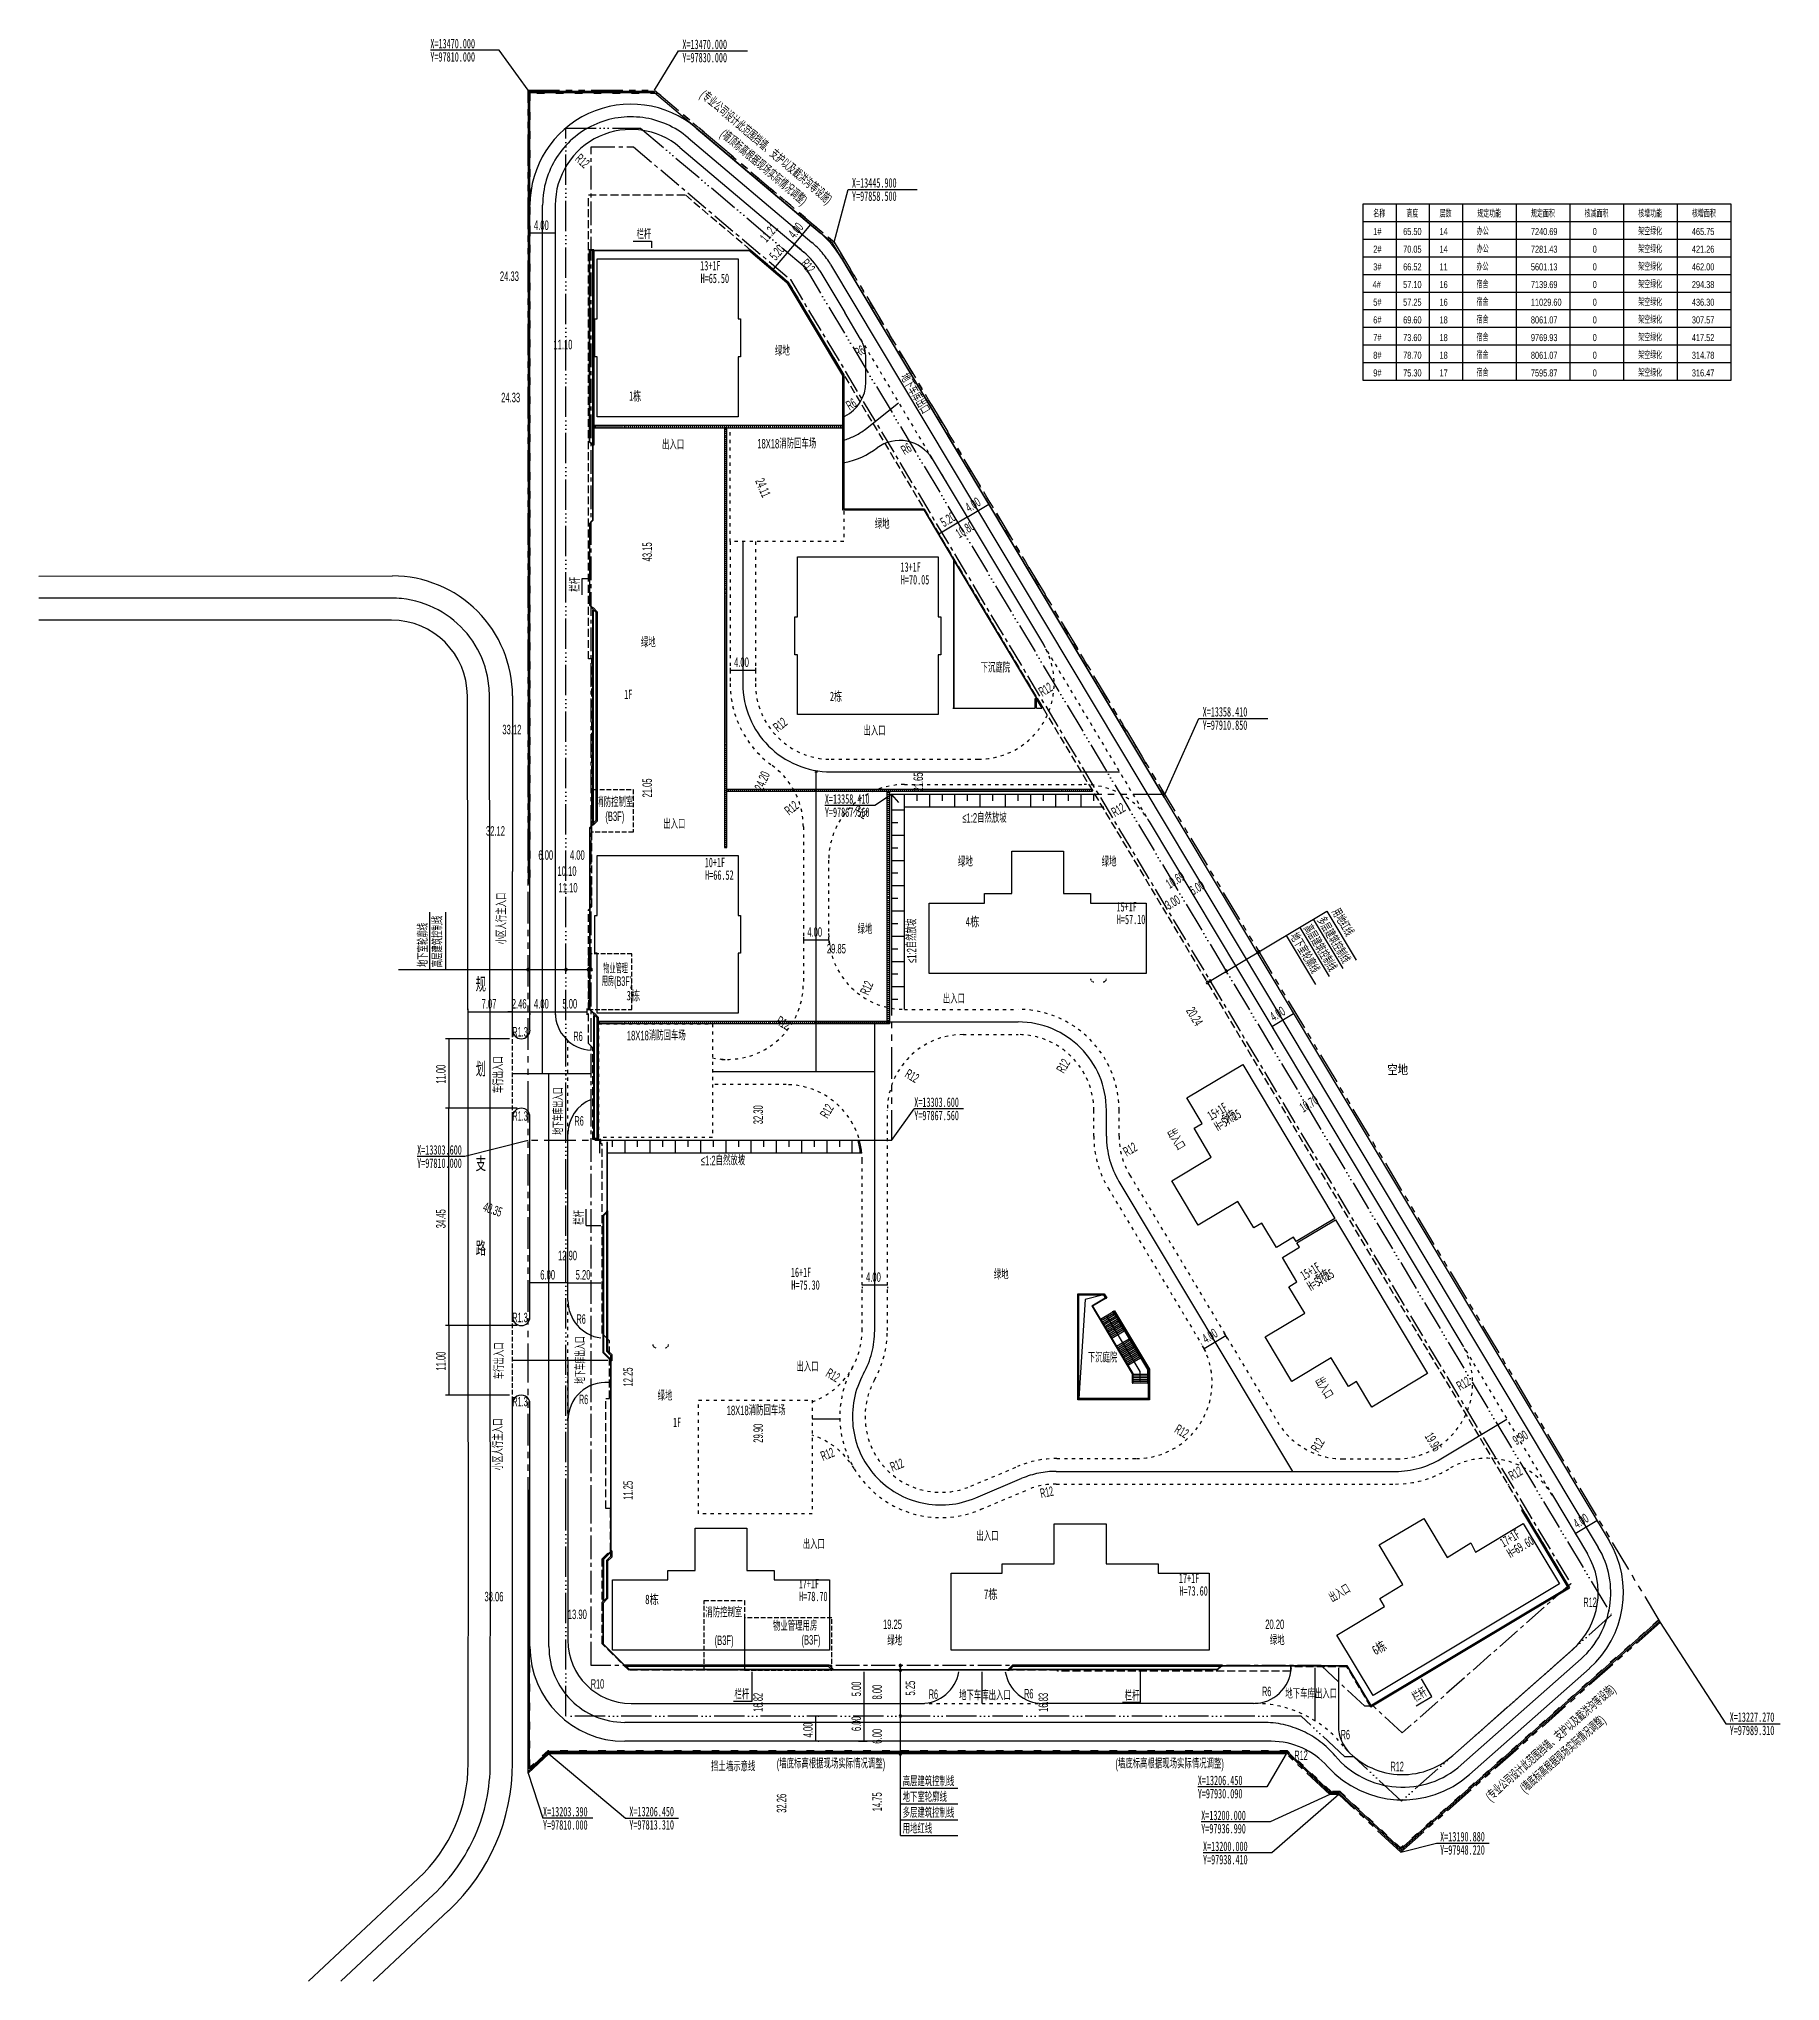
# Model space of a CAD drawing. Header units: millimetres. Extents: x 10 to 562, y -646 to -31.
import ezdxf
from ezdxf.enums import TextEntityAlignment as Align

# ---------------------------------------------------------------- set-up
doc = ezdxf.new("R2010")
doc.units = ezdxf.units.MM
doc.header["$LTSCALE"] = 1000
for name, pattern in [('A00-ZH-CSTM-地下室轮廓线20180809_设计区$0$DASH', [0.35, 0.25, -0.1]), ('A01-Z-ZH-PLAN-道路系统_设计区$0$ACAD_ISO03W100', [30, 12, -18]), ('A01-Z-ZH-PLAN-道路系统_设计区$0$ACAD_ISO10W100', [18.5, 12, -3, 0.5, -3]), ('A01-Z-ZH-PLAN-道路系统_设计区$0$DASH', [0.35, 0.25, -0.1]), ('A01-Z-ZH-PLAN-道路系统_设计区$0$X20', [12, 5, -7]), ('A01-ZH-PLAN-用地红线+建筑退线_设计区$0$ACAD_ISO06W100', [36, 24, -3, 0, -3, 0, -3, 0, -3]), ('A01-ZH-PLAN-用地红线+建筑退线_设计区$0$CENTER', [50.8, 31.75, -6.35, 6.35, -6.35]), ('A01-ZH-PLAN-用地红线+建筑退线_设计区$0$CENTER2', [1.125, 0.75, -0.125, 0.125, -0.125]), ('A01-ZH-PLAN-用地红线+建筑退线_设计区$0$DIVIDE', [31.75, 12.7, -6.35, 0, -6.35, 0, -6.35]), ('A01-ZH-PLAN-用地红线+建筑退线_设计区$0$PHANTOM2', [1.25, 0.625, -0.125, 0.125, -0.125, 0.125, -0.125]), ('A02-S1-MAIN-1F(4)_设计区$0$DASH', [0.35, 0.25, -0.1]), ('A04-S6-TEXT1-1F_设计区$0$DASH', [0.35, 0.25, -0.1]), ('DASH', [0.35, 0.25, -0.1])]:
    doc.linetypes.add(name, pattern=pattern)
for name, color, linetype in [('$0$Z_0_FLOR(层数)', 1, 'Continuous'), ('$5$Z_FIRE_DIMS(消防尺寸)', 1, 'Continuous'), ('0-公共配套', 7, 'Continuous'), ('0-道路开口', 1, 'Continuous'), ('A00-ZH-CSTM-地下室轮廓线20180809_设计区$0$Z_0_UDBD(地下构筑物)', 6, 'Continuous'), ('A01-Z-ZH-PLAN-道路系统_设计区$0$A01-Z-ZH-PLAN-地形_设计区$0$Z_0_TEXT(文字)', 7, 'Continuous'), ('A01-Z-ZH-PLAN-道路系统_设计区$0$A01-Z-ZH-PLAN-道路系统_设计区$0$0-排水沟', 7, 'Continuous'), ('A01-Z-ZH-PLAN-道路系统_设计区$0$A02-D-MAIN-1F(2)_设计区$0$$0$A_SIGN_ZMPT(上空线)', 1, 'Continuous'), ('A01-Z-ZH-PLAN-道路系统_设计区$0$A02-D-MAIN-1F(2)_设计区$0$A_STAR_LIFT(电梯扶梯)', 1, 'Continuous'), ('A01-Z-ZH-PLAN-道路系统_设计区$0$A02-D-MAIN-1F(2)_设计区$0$A_WALL_BRIK(砌块墙)', 4, 'Continuous'), ('A01-Z-ZH-PLAN-道路系统_设计区$0$A02-D-MAIN-1F(2)_设计区$0$AREA', 7, 'Continuous'), ('A01-Z-ZH-PLAN-道路系统_设计区$0$A02-D-MAIN-1F(2)_设计区$0$花池', 11, 'Continuous'), ('A01-Z-ZH-PLAN-道路系统_设计区$0$A12-Z-MAIN-ROAD-RF_设计区$0$A-_SPAC----_E-', 253, 'Continuous'), ('A01-Z-ZH-PLAN-道路系统_设计区$0$Z_0_FLOR(层数)', 1, 'Continuous'), ('A01-Z-ZH-PLAN-道路系统_设计区$0$Z_0_NUMB(楼号)', 62, 'Continuous'), ('A01-Z-ZH-PLAN-道路系统_设计区$0$Z_0_RARC(转弯半径)', 52, 'Continuous'), ('A01-Z-ZH-PLAN-道路系统_设计区$0$Z_0_RDAX(道路中线)', 211, 'A01-Z-ZH-PLAN-道路系统_设计区$0$ACAD_ISO10W100'), ('A01-Z-ZH-PLAN-道路系统_设计区$0$Z_0_ROAD(车行道)', 30, 'Continuous'), ('A01-Z-ZH-PLAN-道路系统_设计区$0$Z_0_RWAL(挡土墙)', 52, 'Continuous'), ('A01-Z-ZH-PLAN-道路系统_设计区$0$Z_0_TEXT(文字)', 7, 'Continuous'), ('A01-Z-ZH-PLAN-道路系统_设计区$0$Z_OUTD_ROAD(市政道路)', 5, 'Continuous'), ('A01-Z-ZH-PLAN-道路系统_设计区$0$Z_ROAD_DIMS(道路尺寸)', 1, 'Continuous'), ('A01-Z-ZH-PLAN-道路系统_设计区$0$Z_ROOF_DIST(建筑间距)', 1, 'Continuous'), ('A01-ZH-PLAN-用地红线+建筑退线_设计区$0$0-分期红线', 1, 'A01-ZH-PLAN-用地红线+建筑退线_设计区$0$DIVIDE'), ('A01-ZH-PLAN-用地红线+建筑退线_设计区$0$Z_0_LTBD(建筑红线)', 2, 'A01-ZH-PLAN-用地红线+建筑退线_设计区$0$CENTER'), ('A01-ZH-PLAN-用地红线+建筑退线_设计区$0$Z_0_LTCO(红线坐标)', 3, 'Continuous'), ('A01-ZH-PLAN-用地红线+建筑退线_设计区$0$Z_0_LTMT(用地红线)', 1, 'A01-ZH-PLAN-用地红线+建筑退线_设计区$0$DIVIDE'), ('A01-ZH-PLAN-用地红线+建筑退线_设计区$0$Z_0_TEXT(文字)', 7, 'Continuous'), ('A_TEXT_NOTE(文字说明)', 7, 'Continuous'), ('Z_0_DESG(设计建筑)', 3, 'Continuous'), ('Z_0_GRID(坐标网格)', 8, 'Continuous'), ('Z_ROOF_DIST(建筑间距)', 1, 'Continuous'), ('建筑明细表图框', 40, 'Continuous')]:
    doc.layers.add(name, color=color, linetype=linetype)
doc.styles.add('$1$黑体', font='simhei.ttf', dxfattribs={"width": 0.6})
doc.styles.add('A01-Z-ZH-PLAN-道路系统_设计区$0$A01-Z-ZH-PLAN-地形_设计区$0$黑体', font='simhei.ttf', dxfattribs={"width": 0.6})
doc.styles.add('A01-Z-ZH-PLAN-道路系统_设计区$0$A12-Z-MAIN-ROAD-RF_设计区$0$YOUYUAN', font='simhei.ttf')
doc.styles.add('A01-Z-ZH-PLAN-道路系统_设计区$0$HY', font='_hysz.shx', dxfattribs={"width": 0.6, "bigfont": '_hyfs.shx'})
doc.styles.add('A01-Z-ZH-PLAN-道路系统_设计区$0$zz', font='_HYsz.shx', dxfattribs={"width": 0.5, "bigfont": '_HYFS.shx'})
doc.styles.add('A01-Z-ZH-PLAN-道路系统_设计区$0$黑体', font='simhei.ttf', dxfattribs={"width": 0.6})
doc.styles.add('A01-ZH-PLAN-用地红线+建筑退线_设计区$0$HY', font='_hysz.shx', dxfattribs={"width": 0.6, "bigfont": '_hyfs.shx'})
doc.styles.add('A01-ZH-PLAN-用地红线+建筑退线_设计区$0$黑体', font='simhei.ttf', dxfattribs={"width": 0.6})
doc.styles.add('HY', font='_hysz.shx', dxfattribs={"width": 0.6, "bigfont": '_hyfs.shx'})
doc.styles.add('HZ', font='_hysz.shx', dxfattribs={"width": 0.65, "bigfont": '_hyfs.shx'})
doc.styles.add('MtXpl_', font='simhei.ttf')

msp = doc.modelspace()

# ---------------------------------------------------------------- texts
at = {"layer": '$0$Z_0_FLOR(层数)', "ltscale": 0.002, "style": '$1$黑体', "width": 0.6}
for p in [(196.74, -238.36), (212.18, -469)]:
    msp.add_text('1F', height=3, rotation=0.10774, dxfattribs=at).set_placement(p, align=Align.MIDDLE)
at = {"layer": '$5$Z_FIRE_DIMS(消防尺寸)', "style": 'HY', "width": 0.6}
msp.add_text('4.00', height=3, rotation=90, dxfattribs=at).set_placement((255.12, -568.81))
at = {"layer": '0-公共配套', "ltscale": 0.002, "style": 'HY'}
for s, width, p in [('消防控制室', 0.6, (192.47, -274.04)), ('(B3F)', 0.6, (192.47, -278.49)), ('物业管理', 0.5, (192.72, -326.76)), ('用房(B3F)', 0.5, (193.16, -330.75)), ('消防控制室', 0.6, (226.97, -530.75)), ('物业管理用房', 0.6, (249.6, -535.01)), ('(B3F)', 0.6, (227.09, -539.54)), ('(B3F)', 0.6, (254.6, -539.42))]:
    msp.add_text(s, height=3, rotation=0.50519, dxfattribs=dict(at, width=width)).set_placement(p, align=Align.CENTER)
at = {"layer": '0-道路开口', "ltscale": 0.002, "style": 'HY', "width": 0.6}
for s, rotation, p in [('11.00', 90, (138.85, -361.72)), ('34.45', 90.01107, (138.85, -407.52)), ('11.00', 90, (138.86, -452.62))]:
    msp.add_text(s, height=3, rotation=rotation, dxfattribs=at).set_placement(p)
at = {"layer": 'A01-Z-ZH-PLAN-道路系统_设计区$0$A01-Z-ZH-PLAN-地形_设计区$0$Z_0_TEXT(文字)', "color": 1, "ltscale": 0.002, "style": 'A01-Z-ZH-PLAN-道路系统_设计区$0$A01-Z-ZH-PLAN-地形_设计区$0$黑体', "width": 0.6}
for s, p in [('规 ', (148.37, -332.16, 0)), ('划', (148.37, -358.98, 0)), ('支', (148.37, -389.02, 0)), ('路', (148.37, -415.77, 0))]:
    msp.add_text(s, height=4, dxfattribs=at).set_placement(p)
at = {"layer": 'A01-Z-ZH-PLAN-道路系统_设计区$0$A12-Z-MAIN-ROAD-RF_设计区$0$A-_SPAC----_E-', "color": 0, "linetype": 'Continuous', "ltscale": 0.002, "style": 'A01-Z-ZH-PLAN-道路系统_设计区$0$A12-Z-MAIN-ROAD-RF_设计区$0$YOUYUAN', "width": 0.8}
msp.add_text('空地', height=3, dxfattribs=at).set_placement((437.18, -358.75))
at = {"layer": 'A01-Z-ZH-PLAN-道路系统_设计区$0$Z_0_FLOR(层数)', "style": 'MtXpl_', "width": 0.6}
for s, rotation, p in [('13+1F', 0.10774, (219.51, -104.06)), ('H=65.50', 0.10774, (219.64, -108.08)), ('13+1F', 0.10774, (282.94, -199.53)), ('H=70.05', 0.10774, (283.07, -203.54)), ('10+1F', 0.10774, (220.95, -293.12)), ('H=66.52', 0.10774, (221.08, -297.12)), ('15+1F', 0.10774, (351.37, -307.16)), ('H=57.10', 0.10774, (351.5, -311.17)), ('15+1F', 30.89279, (381.33, -373.46)), ('H=57.25', 30.89279, (383.49, -376.83)), ('15+1F', 30.89279, (410.77, -424.06)), ('16+1F', 0.10774, (248.24, -422.99)), ('H=75.30', 0.10774, (248.37, -427)), ('H=57.25', 30.89279, (412.93, -427.43)), ('17+1F', 30.89279, (474, -508.68)), ('H=69.60', 30.89279, (476.16, -512.06)), ('17+1F', 0.10774, (371.16, -519.9)), ('17+1F', 0.10774, (250.71, -521.64)), ('H=78.70', 0.10774, (250.84, -525.65)), ('H=73.60', 0.10774, (371.29, -523.92))]:
    msp.add_text(s, height=3, rotation=rotation, dxfattribs=at).set_placement(p)
at = {"layer": 'A01-Z-ZH-PLAN-道路系统_设计区$0$Z_0_NUMB(楼号)', "style": 'MtXpl_', "width": 0.6}
for s, p in [('1栋', (196.97, -145.37)), ('2栋', (260.6, -240.51))]:
    msp.add_text(s, height=3, dxfattribs=at).set_placement(p)
at = {"layer": 'A01-Z-ZH-PLAN-道路系统_设计区$0$Z_0_NUMB(楼号)', "ltscale": 0.002, "style": 'A01-Z-ZH-PLAN-道路系统_设计区$0$黑体', "width": 0.7}
for s, p in [('4栋', (303.57, -311.89)), ('3栋', (196.14, -335.31)), ('7栋', (309.35, -524.95)), ('8栋', (202.05, -526.59))]:
    msp.add_text(s, height=3, dxfattribs=at).set_placement(p)
for s, rotation, p in [('5栋', 30.89273, (385.91, -374.54)), ('5栋', 30.89273, (415.57, -425.12)), ('6栋', 30.89279, (433.46, -542.84))]:
    msp.add_text(s, height=3, rotation=rotation, dxfattribs=at).set_placement(p)
at = {"layer": 'A01-Z-ZH-PLAN-道路系统_设计区$0$Z_0_RARC(转弯半径)', "style": 'A01-Z-ZH-PLAN-道路系统_设计区$0$zz', "width": 0.5}
for rotation, p in [(317.73238, (179.63, -69.06)), (309.93856, (251.15, -102)), (39.42737, (244.16, -250.46)), (39.15685, (247.73, -276.85)), (329.55387, (267.73, -275.9)), (66.26124, (272.76, -333.87)), (329.55387, (243.24, -342.67)), (59.68459, (334.72, -358.66)), (329.55387, (284.05, -359.48)), (59.68459, (259.85, -372.94)), (329.55387, (259, -454.3)), (329.55387, (369.48, -472.05)), (59.68459, (415.34, -478.74))]:
    msp.add_text('R12', height=3, rotation=rotation, dxfattribs=at).set_placement(p)
at = {"layer": 'A01-Z-ZH-PLAN-道路系统_设计区$0$Z_0_RARC(转弯半径)', "ltscale": 0.002, "style": 'A01-Z-ZH-PLAN-道路系统_设计区$0$zz', "width": 0.5}
for s, rotation, p in [('R6', 30.89279, (269.52, -131.68)), ('R6', 30.89279, (266.84, -148.46)), ('R6', 30.89279, (284.26, -162.63)), ('R12', 30.89279, (327.87, -239.16)), ('R12', 30.89279, (350.9, -277.31)), ('R12', 30.89273, (354.62, -384.89)), ('R12', 30.89279, (460.23, -459.08)), ('R12', 21.69984, (258.41, -481.25)), ('R12', 21.69984, (280.41, -484.67)), ('R12', 30.89279, (476.74, -487.51)), ('R12', 11.76345, (327.53, -493.02))]:
    msp.add_text(s, height=3, rotation=rotation, dxfattribs=at).set_placement(p)
for s, p in [('R1.3', (160.03, -346.77)), ('R6', (179.35, -348.19)), ('R1.3', (160.03, -373.45)), ('R6', (179.69, -374.99)), ('R1.3', (160.01, -437.27)), ('R6', (180.33, -437.77)), ('R1.3', (160.01, -463.93)), ('R6', (181.09, -463.23)), ('R12', (499.3, -527.5)), ('R10', (184.87, -553.37)), ('R6', (291.91, -556.61)), ('R6', (322.13, -556.47)), ('R6', (397.49, -555.75)), ('R6', (422.41, -569.43)), ('R12', (407.75, -575.97)), ('R12', (438.19, -579.53))]:
    msp.add_text(s, height=3, dxfattribs=at).set_placement(p)
at = {"layer": 'A01-Z-ZH-PLAN-道路系统_设计区$0$Z_0_RWAL(挡土墙)', "ltscale": 0.002, "style": 'A01-Z-ZH-PLAN-道路系统_设计区$0$HY', "width": 0.6}
for s, rotation, p in [('(专业公司设计此范围挡墙、支护以及截洪沟等设施)', 319.78167, (239.38, -66.16, -470.53)), ('(墙顶标高根据现场实际情况调整)', 319.78167, (238.63, -72.53, -129.8)), ('(专业公司设计此范围挡墙、支护以及截洪沟等设施)', 41.52865, (489.88, -571.7, -300.17)), ('(墙底标高根据现场实际情况调整)', 41.52865, (493.76, -575.28, -129.8)), ('(墙底标高根据现场实际情况调整)', 0.00001, (260.92, -578.65, -129.8)), ('(墙底标高根据现场实际情况调整)', 0.00001, (368.21, -578.65, -129.8))]:
    msp.add_text(s, height=3, rotation=rotation, dxfattribs=at).set_placement(p, align=Align.CENTER)
at = {"layer": 'A01-Z-ZH-PLAN-道路系统_设计区$0$Z_0_RWAL(挡土墙)', "color": 66, "ltscale": 0.002, "style": 'A01-Z-ZH-PLAN-道路系统_设计区$0$HY', "width": 0.6}
for p in [(309.56, -277.23), (226.72, -385.76)]:
    msp.add_text('≤1:2自然放坡', height=3, dxfattribs=at).set_placement(p, align=Align.MIDDLE)
msp.add_text('≤1:2自然放坡', height=3, rotation=90, dxfattribs=at).set_placement((286.2, -316.44), align=Align.MIDDLE)
at = {"layer": 'A01-Z-ZH-PLAN-道路系统_设计区$0$Z_0_TEXT(文字)', "ltscale": 0.002, "style": 'A01-Z-ZH-PLAN-道路系统_设计区$0$HY'}
for s, rotation, width, p in [('栏杆', 359.99999, 0.6, (201.66, -94.14)), ('绿地', 359.99999, 0.6, (245.54, -131.06)), ('地下车库出口', 300.89278, 0.6, (286.25, -143.85, 122.35)), ('出入口', 359.99999, 0.6, (210.91, -160.79)), ('18X18消防回车场', 359.99999, 0.6, (246.91, -160.46)), ('绿地', 359.99999, 0.6, (277.16, -185.9)), ('栏杆', 89.99999, 0.6, (181.38, -203.5)), ('绿地', 359.99999, 0.6, (203.08, -223.44)), ('下沉庭院', 359.99999, 0.6, (313.01, -231.45)), ('出入口', 359.99999, 0.6, (274.72, -251.46)), ('出入口', 359.99999, 0.6, (211.29, -280.98)), ('绿地', 359.99999, 0.6, (303.51, -292.92)), ('绿地', 359.99999, 0.6, (349.04, -292.92)), ('绿地', 359.99999, 0.6, (271.7, -314.27)), ('出入口', 359.99999, 0.6, (299.87, -336.36)), ('18X18消防回车场', 359.99999, 0.6, (205.6, -347.97)), ('车行出入口', 89.99999, 0.6, (157.09, -358.85, 122.35)), ('地下车库出入口', 89.99999, 0.55, (176.09, -370.36, 122.35)), ('出入口', 300.89278, 0.6, (368.92, -380.13)), ('栏杆', 89.99999, 0.6, (182.66, -404.06)), ('绿地', 359.99999, 0.6, (314.86, -423.7)), ('车行出入口', 89.99999, 0.6, (157.36, -449.51, 122.35)), ('地下车库出入口', 89.99999, 0.55, (183.07, -449.26)), ('下沉庭院', 359.99999, 0.6, (346.96, -450.01)), ('出入口', 359.99999, 0.6, (253.49, -452.91)), ('绿地', 359.99999, 0.6, (208.35, -462.1)), ('出入口', 300.89278, 0.6, (415.8, -458.89)), ('18X18消防回车场', 359.99999, 0.6, (237.23, -466.73)), ('出入口', 359.99999, 0.6, (310.48, -506.59)), ('出入口', 359.99999, 0.6, (255.49, -509.16)), ('出入口', 30.89278, 0.6, (422.83, -524.46)), ('绿地', 359.99999, 0.6, (281.12, -539.68)), ('绿地', 359.99999, 0.6, (402.3, -539.56)), ('栏杆', 359.99999, 0.6, (232.69, -556.71)), ('地下车库出入口', 359.99999, 0.6, (309.7, -557.02, 122.35)), ('地下车库出入口', 359.99999, 0.6, (413.05, -556.52, 122.35)), ('栏杆', 30.89278, 0.6, (448.18, -556.6)), ('栏杆', 359.99999, 0.6, (356.31, -557.14)), ('挡土墙示意线', 359.99999, 0.6, (229.96, -579.53))]:
    msp.add_text(s, height=3, rotation=rotation, dxfattribs=dict(at, width=width)).set_placement(p, align=Align.CENTER)
at = {"layer": 'A01-Z-ZH-PLAN-道路系统_设计区$0$Z_0_TEXT(文字)', "ltscale": 0.002, "style": 'A01-Z-ZH-PLAN-道路系统_设计区$0$HY', "width": 0.6}
for p in [(158.11, -317.56), (157, -484.17)]:
    msp.add_text('小区人行主入口', height=3, rotation=89.99999, dxfattribs=at).set_placement(p)
at = {"layer": 'A01-Z-ZH-PLAN-道路系统_设计区$0$Z_ROAD_DIMS(道路尺寸)', "style": 'A01-Z-ZH-PLAN-道路系统_设计区$0$HY', "width": 0.6}
for s, rotation, p in [('4.00', 360, (166.84, -91.24)), ('4.00', 49.78167, (249.37, -94.11)), ('5.20', 49.78167, (243.43, -101.14)), ('4.00', 30.89279, (304.63, -180.74)), ('5.20', 30.89279, (296.73, -185.46)), ('4.00', 0.3071, (253.44, -315.18)), ('7.07', 0.03076, (150.25, -337.91)), ('4.00', 30.89279, (401.15, -342.07)), ('4.00', 30.89273, (379.69, -444.09)), ('4.00', 30.89279, (497.26, -502.69)), ('5.00', 90, (270.44, -555.81)), ('6.00', 90, (270.44, -566.81))]:
    msp.add_text(s, height=3, rotation=rotation, dxfattribs=at).set_placement(p)
for s, p in [('4.00', (230.24, -229.69)), ('2.46', (159.82, -337.9)), ('4.00', (166.84, -337.9)), ('5.00', (175.84, -337.9)), ('6.00', (168.84, -423.76)), ('5.20', (180.04, -423.76)), ('4.00', (272.04, -424.49))]:
    msp.add_text(s, height=3, dxfattribs=at).set_placement(p)
at = {"layer": 'A01-ZH-PLAN-用地红线+建筑退线_设计区$0$0-分期红线', "color": 3, "ltscale": 0.002, "style": 'A01-ZH-PLAN-用地红线+建筑退线_设计区$0$黑体', "width": 0.6}
for s, p in [('X=13358.410', (259, -273)), ('Y=97867.560', (259, -277.2)), ('X=13303.600', (287.31, -369.07)), ('Y=97867.560', (287.31, -373.27))]:
    msp.add_text(s, height=3, dxfattribs=at).set_placement(p)
at = {"layer": 'A01-ZH-PLAN-用地红线+建筑退线_设计区$0$Z_0_LTCO(红线坐标)', "ltscale": 0.002, "style": 'A01-ZH-PLAN-用地红线+建筑退线_设计区$0$黑体', "width": 0.6}
for s, p in [('X=13470.000', (134.03, -33.7)), ('Y=97810.000', (134.03, -37.9)), ('Y=97830.000', (213.86, -38.13)), ('X=13470.000', (213.86, -33.93)), ('Y=97858.500', (267.58, -82.02)), ('X=13445.900', (267.58, -77.82)), ('X=13358.410', (378.67, -245.4)), ('Y=97910.850', (378.67, -249.6)), ('X=13303.600', (129.84, -384.18)), ('Y=97810.000', (129.84, -388.38)), ('Y=97989.310', (545.62, -568.08)), ('X=13227.270', (545.62, -563.88)), ('X=13206.450', (377.13, -583.93)), ('Y=97930.090', (377.13, -588.13)), ('Y=97810.000', (169.7, -598.04)), ('X=13203.390', (169.7, -593.84)), ('Y=97813.310', (197.06, -598)), ('X=13206.450', (197.06, -593.8)), ('Y=97936.990', (378.21, -599.22)), ('X=13200.000', (378.21, -595.02)), ('X=13200.000', (378.78, -604.83)), ('Y=97948.220', (453.91, -605.96, 149.53)), ('X=13190.880', (453.91, -601.76, 149.53)), ('Y=97938.410', (378.78, -609.03))]:
    msp.add_text(s, height=3, dxfattribs=at).set_placement(p)
at = {"layer": 'A01-ZH-PLAN-用地红线+建筑退线_设计区$0$Z_0_TEXT(文字)', "ltscale": 0.002, "style": 'A01-ZH-PLAN-用地红线+建筑退线_设计区$0$HY', "width": 0.6}
for s, rotation, p in [('用地红线', 300.89279, (419.3, -307.32)), ('高层建筑控制线', 90, (137.82, -324.85)), ('地下室轮廓线', 300.89279, (406.06, -315.04)), ('高层建筑控制线', 300.89279, (410.35, -312.47)), ('多层建筑控制线', 300.89279, (414.64, -309.9)), ('地下室轮廓线', 90, (133.22, -324.8)), ('高层建筑控制线', 360, (283.63, -584.26)), ('地下室轮廓线', 360, (283.63, -589.26)), ('用地红线', 360, (283.63, -599.26)), ('多层建筑控制线', 360, (283.63, -594.26))]:
    msp.add_text(s, height=3, rotation=rotation, dxfattribs=at).set_placement(p)
at = {"layer": 'A_TEXT_NOTE(文字说明)', "color": 1, "style": 'HZ', "width": 0.65}
for s, p in [('名称', (432.71, -87.26)), ('高度', (443.21, -87.26)), ('层数', (453.71, -87.26)), ('规定功能', (465.66, -87.26)), ('规定面积', (482.65, -87.26)), ('核减面积', (499.65, -87.26)), ('核增功能', (516.65, -87.26)), ('核增面积', (533.64, -87.26)), ('1#', (432.71, -92.86)), ('65.50', (442.18, -92.86)), ('14', (453.71, -92.86)), ('办公', (465.51, -92.86)), ('7240.69', (482.65, -92.86)), ('0', (502.23, -92.86)), ('架空绿化', (516.65, -92.86)), ('465.75', (533.64, -92.86)), ('2#', (432.71, -98.46)), ('70.05', (442.18, -98.46)), ('14', (453.71, -98.46)), ('办公', (465.51, -98.46)), ('7281.43', (482.65, -98.46)), ('0', (502.23, -98.46)), ('架空绿化', (516.65, -98.46)), ('421.26', (533.64, -98.46)), ('3#', (432.71, -104.06)), ('66.52', (442.18, -104.06)), ('11', (453.71, -104.06)), ('办公', (465.43, -104.06)), ('5601.13', (482.65, -104.06)), ('0', (502.23, -104.06)), ('架空绿化', (516.65, -104.06)), ('462.00', (533.64, -104.06)), ('4#', (432.52, -109.66)), ('57.10', (442.18, -109.66)), ('16', (453.71, -109.66)), ('宿舍', (465.43, -109.66)), ('7139.69', (482.65, -109.66)), ('0', (502.23, -109.66)), ('架空绿化', (516.65, -109.66)), ('294.38', (533.64, -109.66)), ('5#', (432.71, -115.26)), ('57.25', (442.18, -115.26)), ('16', (453.71, -115.26)), ('宿舍', (465.43, -115.26)), ('11029.60', (482.65, -115.26)), ('0', (502.23, -115.26)), ('架空绿化', (516.65, -115.26)), ('436.30', (533.64, -115.26)), ('6#', (432.71, -120.86)), ('69.60', (442.18, -120.86)), ('18', (453.71, -120.86)), ('宿舍', (465.43, -120.86)), ('8061.07', (482.65, -120.86)), ('0', (502.23, -120.86)), ('架空绿化', (516.65, -120.86)), ('307.57', (533.64, -120.86)), ('7#', (432.71, -126.46)), ('73.60', (442.18, -126.46)), ('18', (453.71, -126.46)), ('宿舍', (465.43, -126.46)), ('9769.93', (482.65, -126.46)), ('0', (502.23, -126.46)), ('架空绿化', (516.65, -126.46)), ('417.52', (533.64, -126.46)), ('8#', (432.71, -132.06)), ('78.70', (442.18, -132.06)), ('18', (453.71, -132.06)), ('宿舍', (465.43, -132.06)), ('宿舍', (465.43, -137.66)), ('8061.07', (482.65, -132.06)), ('0', (502.23, -132.06)), ('架空绿化', (516.65, -132.06)), ('架空绿化', (516.65, -137.66)), ('314.78', (533.64, -132.06)), ('9#', (432.71, -137.66)), ('75.30', (442.18, -137.66)), ('17', (453.71, -137.66)), ('7595.87', (482.65, -137.66)), ('0', (502.23, -137.66)), ('316.47', (533.64, -137.66))]:
    msp.add_text(s, height=2.24, dxfattribs=at).set_placement(p)
at = {"layer": 'Z_ROOF_DIST(建筑间距)', "ltscale": 0.002, "style": 'HY', "width": 0.6}
for s, rotation, p in [('11.21', 49.78167, (240.46, -95.4)), ('24.33', 0.12291, (156.45, -145.83)), ('24.11', 292.94894, (236.86, -170.73)), ('10.80', 30.89279, (301.55, -189.01)), ('43.15', 90, (204.2, -196.24)), ('33.12', 0.00097, (156.83, -251.02)), ('24.20', 67.14338, (239.33, -269.15)), ('21.65', 90, (290.08, -269.14)), ('21.05', 90, (204.2, -271.04)), ('32.12', 359.99999, (151.64, -283.14)), ('10.69', 30.89279, (368.17, -300.05)), ('6.00', 30.89279, (375.63, -302.13)), ('3.00', 30.89279, (367.9, -306.75)), ('20.24', 300.89273, (373.3, -338.57)), ('32.30', 90, (239.36, -374.56)), ('10.70', 30.89279, (410.51, -370.93)), ('40.35', 340.30181, (150.44, -401.94)), ('12.25', 90, (198.14, -457.64)), ('29.90', 90, (239.36, -475.46)), ('19.95', 300.89273, (448.88, -473.39)), ('9.90', 30.89279, (478.04, -476.34)), ('11.25', 90, (198.14, -493.57)), ('8.00', 90, (277.04, -556.81)), ('5.25', 90, (287.58, -555.56)), ('16.82', 89.8673, (239.32, -560.71)), ('16.83', 89.97434, (329.69, -560.73)), ('32.26', 90, (246.77, -592.71))]:
    msp.add_text(s, height=3, rotation=rotation, dxfattribs=at).set_placement(p)
for s, p in [('24.33', (156.04, -107.4)), ('11.10', (173, -129.04)), ('6.00', (168.24, -290.78)), ('4.00', (178.24, -290.78)), ('10.10', (174.29, -295.87)), ('11.10', (174.62, -301.13)), ('29.85', (259.63, -320.44)), ('12.90', (174.45, -417.65)), ('38.06', (151.16, -525.71)), ('13.90', (177.57, -531.33)), ('19.25', (277.4, -534.5)), ('20.20', (398.49, -534.5))]:
    msp.add_text(s, height=3, dxfattribs=at).set_placement(p)
at = {"layer": 'Z_ROOF_DIST(建筑间距)', "style": 'HY', "width": 0.6}
for s, p in [('6.00', (277.04, -570.81)), ('14.75', (277.04, -592.25))]:
    msp.add_text(s, height=3, rotation=90, dxfattribs=at).set_placement(p)

# ---------------------------------------------------------------- linework, layer by layer
at = {"layer": '$5$Z_FIRE_DIMS(消防尺寸)', "ltscale": 0.002}
for p, q in [((256.12, -570.06), (256.12, -562.06)), ((256.86, -562.06), (257.12, -562.06)), ((256.86, -570.06), (257.12, -570.06))]:
    msp.add_line(p, q, dxfattribs=at)
at = {"layer": '0-公共配套', "color": 0, "linetype": 'DASH', "ltscale": 0.006}
for p, q in [((185.18, -282.06), (185.18, -268.46)), ((185.18, -268.46), (185.58, -268.46)), ((185.58, -268.46), (198.28, -268.46)), ((198.28, -268.46), (198.28, -282.06)), ((198.28, -282.06), (185.18, -282.06)), ((197.88, -320.56), (184.08, -320.56)), ((184.08, -320.56), (184.08, -338.26)), ((197.88, -338.26), (197.88, -320.56)), ((184.08, -338.26), (197.88, -338.26)), ((220.78, -547.56), (220.78, -525.46)), ((220.78, -525.46), (233.58, -525.46)), ((233.58, -525.46), (233.58, -547.56)), ((261.18, -530.96), (233.58, -530.96)), ((233.58, -530.96), (233.58, -547.56)), ((261.18, -547.56), (261.18, -530.96)), ((233.58, -547.56), (220.78, -547.56)), ((233.58, -547.56), (261.18, -547.56))]:
    msp.add_line(p, q, dxfattribs=at)
at = {"layer": '0-道路开口', "ltscale": 0.002}
for p, q in [((159.07, -347.46), (138.85, -347.46)), ((139.85, -347.46), (139.85, -369.46)), ((161.51, -369.46), (138.84, -369.47)), ((159.07, -369.46), (138.85, -369.46)), ((139.86, -438.37), (139.84, -369.47)), ((161.53, -438.36), (138.86, -438.37)), ((159.06, -438.36), (138.86, -438.36)), ((139.86, -438.36), (139.86, -460.36)), ((159.06, -460.36), (138.86, -460.36))]:
    msp.add_line(p, q, dxfattribs=at)
at = {"layer": 'A00-ZH-CSTM-地下室轮廓线20180809_设计区$0$Z_0_UDBD(地下构筑物)', "linetype": 'A00-ZH-CSTM-地下室轮廓线20180809_设计区$0$DASH', "ltscale": 0.01}
for p, q in [((184.08, -227.16), (184.08, -80.16)), ((184.08, -80.16), (214.82, -80.16)), ((214.82, -80.16), (247.3, -107.63)), ((247.3, -107.63), (494.9, -521.46)), ((185.18, -227.16), (184.08, -227.16)), ((185.18, -305.56), (185.18, -227.16)), ((184.08, -306.66), (185.18, -305.56)), ((184.08, -348.96), (184.08, -306.66)), ((185.48, -350.36), (184.08, -348.96)), ((185.48, -379.36), (185.48, -350.36)), ((187.98, -379.36), (185.48, -379.36)), ((187.98, -380.76), (187.98, -379.36)), ((188.48, -380.76), (187.98, -380.76)), ((188.48, -440.86), (188.48, -380.76)), ((190.78, -443.16), (188.48, -440.86)), ((190.78, -461.46), (190.78, -443.16)), ((189.58, -496.26), (189.58, -461.46)), ((189.58, -461.46), (190.78, -461.46)), ((191.08, -496.26), (189.58, -496.26)), ((191.08, -509.66), (191.08, -496.26)), ((188.48, -512.26), (191.08, -509.66)), ((188.48, -539.18), (188.48, -512.26)), ((494.9, -521.46), (431.91, -559.15)), ((196.87, -547.56), (188.48, -539.18)), ((332.68, -547.56), (196.87, -547.56)), ((332.68, -547.86), (332.68, -547.56)), ((424.33, -546.46), (406.48, -546.46)), ((406.48, -546.46), (406.48, -547.86)), ((431.91, -559.15), (424.33, -546.46)), ((406.48, -547.86), (332.68, -547.86))]:
    msp.add_line(p, q, dxfattribs=at)
at = {"layer": 'A01-Z-ZH-PLAN-道路系统_设计区$0$A01-Z-ZH-PLAN-道路系统_设计区$0$0-排水沟', "color": 35, "ltscale": 0.002}
for p, q in [((186.12, -153.15), (186.12, -153.95)), ((264.58, -153.15), (186.12, -153.15)), ((264.58, -153.95), (264.58, -153.15)), ((186.12, -153.95), (264.58, -153.95)), ((227.98, -153.95), (227.18, -153.95)), ((227.18, -153.95), (227.18, -286.86)), ((227.98, -286.86), (227.98, -153.95)), ((227.98, -268.36), (343.63, -268.36)), ((227.98, -269.16), (227.98, -268.36)), ((343.63, -269.16), (227.98, -269.16)), ((278.7, -341.96), (278.7, -269.16)), ((278.7, -269.16), (279.5, -269.16)), ((279.5, -269.16), (279.5, -342.76)), ((343.63, -268.36), (343.63, -269.16)), ((227.18, -286.86), (227.98, -286.86)), ((187.38, -342.76), (187.38, -341.96)), ((187.38, -341.96), (278.7, -341.96)), ((279.5, -342.76), (187.38, -342.76))]:
    msp.add_line(p, q, dxfattribs=at)
at = {"layer": 'A01-Z-ZH-PLAN-道路系统_设计区$0$A01-Z-ZH-PLAN-道路系统_设计区$0$0-排水沟', "color": 8, "linetype": 'Continuous', "ltscale": 0.002}
for p, q in [((186.58, -153.95), (186.58, -153.15)), ((187.21, -153.95), (187.21, -153.15)), ((187.85, -153.95), (187.85, -153.15)), ((188.48, -153.95), (188.48, -153.15)), ((189.12, -153.95), (189.12, -153.15)), ((189.75, -153.95), (189.75, -153.15)), ((190.39, -153.95), (190.39, -153.15)), ((191.02, -153.95), (191.02, -153.15)), ((191.66, -153.95), (191.66, -153.15)), ((192.29, -153.95), (192.29, -153.15)), ((192.93, -153.95), (192.93, -153.15)), ((193.56, -153.95), (193.56, -153.15)), ((194.2, -153.95), (194.2, -153.15)), ((194.83, -153.95), (194.83, -153.15)), ((195.47, -153.95), (195.47, -153.15)), ((196.1, -153.95), (196.1, -153.15)), ((196.74, -153.95), (196.74, -153.15)), ((197.37, -153.95), (197.37, -153.15)), ((198.01, -153.95), (198.01, -153.15)), ((198.64, -153.95), (198.64, -153.15)), ((199.28, -153.95), (199.28, -153.15)), ((199.91, -153.95), (199.91, -153.15)), ((200.55, -153.95), (200.55, -153.15)), ((201.18, -153.95), (201.18, -153.15)), ((201.82, -153.95), (201.82, -153.15)), ((202.45, -153.95), (202.45, -153.15)), ((203.09, -153.95), (203.09, -153.15)), ((203.72, -153.95), (203.72, -153.15)), ((204.36, -153.95), (204.36, -153.15)), ((204.99, -153.95), (204.99, -153.15)), ((205.63, -153.95), (205.63, -153.15)), ((206.26, -153.95), (206.26, -153.15)), ((206.9, -153.95), (206.9, -153.15)), ((207.53, -153.95), (207.53, -153.15)), ((208.17, -153.95), (208.17, -153.15)), ((208.8, -153.95), (208.8, -153.15)), ((209.44, -153.95), (209.44, -153.15)), ((210.07, -153.95), (210.07, -153.15)), ((210.71, -153.95), (210.71, -153.15)), ((211.34, -153.95), (211.34, -153.15)), ((211.98, -153.95), (211.98, -153.15)), ((212.61, -153.95), (212.61, -153.15)), ((213.25, -153.95), (213.25, -153.15)), ((213.88, -153.95), (213.88, -153.15)), ((214.52, -153.95), (214.52, -153.15)), ((215.15, -153.95), (215.15, -153.15)), ((215.79, -153.95), (215.79, -153.15)), ((216.42, -153.95), (216.42, -153.15)), ((217.06, -153.95), (217.06, -153.15)), ((217.69, -153.95), (217.69, -153.15)), ((218.33, -153.95), (218.33, -153.15)), ((218.96, -153.95), (218.96, -153.15)), ((219.6, -153.95), (219.6, -153.15)), ((220.23, -153.95), (220.23, -153.15)), ((220.87, -153.95), (220.87, -153.15)), ((221.5, -153.95), (221.5, -153.15)), ((222.14, -153.95), (222.14, -153.15)), ((222.77, -153.95), (222.77, -153.15)), ((223.41, -153.95), (223.41, -153.15)), ((224.04, -153.95), (224.04, -153.15)), ((224.68, -153.95), (224.68, -153.15)), ((225.31, -153.95), (225.31, -153.15)), ((225.95, -153.95), (225.95, -153.15)), ((226.58, -153.95), (226.58, -153.15)), ((227.22, -153.95), (227.22, -153.15)), ((227.85, -153.95), (227.85, -153.15)), ((228.49, -153.95), (228.49, -153.15)), ((229.12, -153.95), (229.12, -153.15)), ((229.76, -153.95), (229.76, -153.15)), ((230.39, -153.95), (230.39, -153.15)), ((231.03, -153.95), (231.03, -153.15)), ((231.66, -153.95), (231.66, -153.15)), ((232.3, -153.95), (232.3, -153.15)), ((232.93, -153.95), (232.93, -153.15)), ((233.57, -153.95), (233.57, -153.15)), ((234.2, -153.95), (234.2, -153.15)), ((234.84, -153.95), (234.84, -153.15)), ((235.47, -153.95), (235.47, -153.15)), ((236.11, -153.95), (236.11, -153.15)), ((236.74, -153.95), (236.74, -153.15)), ((237.38, -153.95), (237.38, -153.15)), ((238.01, -153.95), (238.01, -153.15)), ((238.65, -153.95), (238.65, -153.15)), ((239.28, -153.95), (239.28, -153.15)), ((239.92, -153.95), (239.92, -153.15)), ((240.55, -153.95), (240.55, -153.15)), ((241.19, -153.95), (241.19, -153.15)), ((241.82, -153.95), (241.82, -153.15)), ((242.46, -153.95), (242.46, -153.15)), ((243.09, -153.95), (243.09, -153.15)), ((243.73, -153.95), (243.73, -153.15)), ((244.36, -153.95), (244.36, -153.15)), ((245, -153.95), (245, -153.15)), ((245.63, -153.95), (245.63, -153.15)), ((246.27, -153.95), (246.27, -153.15)), ((246.9, -153.95), (246.9, -153.15)), ((247.54, -153.95), (247.54, -153.15)), ((248.17, -153.95), (248.17, -153.15)), ((248.81, -153.95), (248.81, -153.15)), ((249.44, -153.95), (249.44, -153.15)), ((250.08, -153.95), (250.08, -153.15)), ((250.71, -153.95), (250.71, -153.15)), ((251.35, -153.95), (251.35, -153.15)), ((251.98, -153.95), (251.98, -153.15)), ((252.62, -153.95), (252.62, -153.15)), ((253.25, -153.95), (253.25, -153.15)), ((253.89, -153.95), (253.89, -153.15)), ((254.52, -153.95), (254.52, -153.15)), ((255.16, -153.95), (255.16, -153.15)), ((255.79, -153.95), (255.79, -153.15)), ((256.43, -153.95), (256.43, -153.15)), ((257.06, -153.95), (257.06, -153.15)), ((257.7, -153.95), (257.7, -153.15)), ((258.33, -153.95), (258.33, -153.15)), ((258.97, -153.95), (258.97, -153.15)), ((259.6, -153.95), (259.6, -153.15)), ((260.24, -153.95), (260.24, -153.15)), ((260.87, -153.95), (260.87, -153.15)), ((261.51, -153.95), (261.51, -153.15)), ((262.14, -153.95), (262.14, -153.15)), ((262.78, -153.95), (262.78, -153.15)), ((263.41, -153.95), (263.41, -153.15)), ((264.05, -153.95), (264.05, -153.15)), ((227.18, -154.4), (227.98, -154.4)), ((227.18, -155.04), (227.98, -155.04)), ((227.18, -155.67), (227.98, -155.67)), ((227.18, -156.31), (227.98, -156.31)), ((227.18, -156.94), (227.98, -156.94)), ((227.18, -157.58), (227.98, -157.58)), ((227.18, -158.21), (227.98, -158.21)), ((227.18, -158.85), (227.98, -158.85)), ((227.18, -159.48), (227.98, -159.48)), ((227.18, -160.12), (227.98, -160.12)), ((227.18, -160.75), (227.98, -160.75)), ((227.18, -161.39), (227.98, -161.39)), ((227.18, -162.02), (227.98, -162.02)), ((227.18, -162.66), (227.98, -162.66)), ((227.18, -163.29), (227.98, -163.29)), ((227.18, -163.93), (227.98, -163.93)), ((227.18, -164.56), (227.98, -164.56)), ((227.18, -165.2), (227.98, -165.2)), ((227.18, -165.83), (227.98, -165.83)), ((227.18, -166.47), (227.98, -166.47)), ((227.18, -167.1), (227.98, -167.1)), ((227.18, -167.74), (227.98, -167.74)), ((227.18, -168.37), (227.98, -168.37)), ((227.18, -169.01), (227.98, -169.01)), ((227.18, -169.64), (227.98, -169.64)), ((227.18, -170.28), (227.98, -170.28)), ((227.18, -170.91), (227.98, -170.91)), ((227.18, -171.55), (227.98, -171.55)), ((227.18, -172.18), (227.98, -172.18)), ((227.18, -172.82), (227.98, -172.82)), ((227.18, -173.45), (227.98, -173.45)), ((227.18, -174.09), (227.98, -174.09)), ((227.18, -174.72), (227.98, -174.72)), ((227.18, -175.36), (227.98, -175.36)), ((227.18, -175.99), (227.98, -175.99)), ((227.18, -176.63), (227.98, -176.63)), ((227.18, -177.26), (227.98, -177.26)), ((227.18, -177.9), (227.98, -177.9)), ((227.18, -178.53), (227.98, -178.53)), ((227.18, -179.17), (227.98, -179.17)), ((227.18, -179.8), (227.98, -179.8)), ((227.18, -180.44), (227.98, -180.44)), ((227.18, -181.07), (227.98, -181.07)), ((227.18, -181.71), (227.98, -181.71)), ((227.18, -182.34), (227.98, -182.34)), ((227.18, -182.98), (227.98, -182.98)), ((227.18, -183.61), (227.98, -183.61)), ((227.18, -184.25), (227.98, -184.25)), ((227.18, -184.88), (227.98, -184.88)), ((227.18, -185.52), (227.98, -185.52)), ((227.18, -186.15), (227.98, -186.15)), ((227.18, -186.79), (227.98, -186.79)), ((227.18, -187.42), (227.98, -187.42)), ((227.18, -188.06), (227.98, -188.06)), ((227.18, -188.69), (227.98, -188.69)), ((227.18, -189.33), (227.98, -189.33)), ((227.18, -189.96), (227.98, -189.96)), ((227.18, -190.6), (227.98, -190.6)), ((227.18, -191.23), (227.98, -191.23)), ((227.18, -191.87), (227.98, -191.87)), ((227.18, -192.5), (227.98, -192.5)), ((227.18, -193.14), (227.98, -193.14)), ((227.18, -193.77), (227.98, -193.77)), ((227.18, -194.41), (227.98, -194.41)), ((227.18, -195.04), (227.98, -195.04)), ((227.18, -195.68), (227.98, -195.68)), ((227.18, -196.31), (227.98, -196.31)), ((227.18, -196.95), (227.98, -196.95)), ((227.18, -197.58), (227.98, -197.58)), ((227.18, -198.22), (227.98, -198.22)), ((227.18, -198.85), (227.98, -198.85)), ((227.18, -199.49), (227.98, -199.49)), ((227.18, -200.12), (227.98, -200.12)), ((227.18, -200.76), (227.98, -200.76)), ((227.18, -201.39), (227.98, -201.39)), ((227.18, -202.03), (227.98, -202.03)), ((227.18, -202.66), (227.98, -202.66)), ((227.18, -203.3), (227.98, -203.3)), ((227.18, -203.93), (227.98, -203.93)), ((227.18, -204.57), (227.98, -204.57)), ((227.18, -205.2), (227.98, -205.2)), ((227.18, -205.84), (227.98, -205.84)), ((227.18, -206.47), (227.98, -206.47)), ((227.18, -207.11), (227.98, -207.11)), ((227.18, -207.74), (227.98, -207.74)), ((227.18, -208.38), (227.98, -208.38)), ((227.18, -209.01), (227.98, -209.01)), ((227.18, -209.65), (227.98, -209.65)), ((227.18, -210.28), (227.98, -210.28)), ((227.18, -210.92), (227.98, -210.92)), ((227.18, -211.55), (227.98, -211.55)), ((227.18, -212.19), (227.98, -212.19)), ((227.18, -212.82), (227.98, -212.82)), ((227.18, -213.46), (227.98, -213.46)), ((227.18, -214.09), (227.98, -214.09)), ((227.18, -214.73), (227.98, -214.73)), ((227.18, -215.36), (227.98, -215.36)), ((227.18, -216), (227.98, -216)), ((227.18, -216.63), (227.98, -216.63)), ((227.18, -217.27), (227.98, -217.27)), ((227.18, -217.9), (227.98, -217.9)), ((227.18, -218.54), (227.98, -218.54)), ((227.18, -219.17), (227.98, -219.17)), ((227.18, -219.81), (227.98, -219.81)), ((227.18, -220.44), (227.98, -220.44)), ((227.18, -221.08), (227.98, -221.08)), ((227.18, -221.71), (227.98, -221.71)), ((227.18, -222.35), (227.98, -222.35)), ((227.18, -222.98), (227.98, -222.98)), ((227.18, -223.62), (227.98, -223.62)), ((227.18, -224.25), (227.98, -224.25)), ((227.18, -224.89), (227.98, -224.89)), ((227.18, -225.52), (227.98, -225.52)), ((227.18, -226.16), (227.98, -226.16)), ((227.18, -226.79), (227.98, -226.79)), ((227.18, -227.43), (227.98, -227.43)), ((227.18, -228.06), (227.98, -228.06)), ((227.18, -228.7), (227.98, -228.7)), ((227.18, -229.33), (227.98, -229.33)), ((227.18, -229.97), (227.98, -229.97)), ((227.18, -230.6), (227.98, -230.6)), ((227.18, -231.24), (227.98, -231.24)), ((227.18, -231.87), (227.98, -231.87)), ((227.18, -232.51), (227.98, -232.51)), ((227.18, -233.14), (227.98, -233.14)), ((227.18, -233.78), (227.98, -233.78)), ((227.18, -234.41), (227.98, -234.41)), ((227.18, -235.05), (227.98, -235.05)), ((227.18, -235.68), (227.98, -235.68)), ((227.18, -236.32), (227.98, -236.32)), ((227.18, -236.95), (227.98, -236.95)), ((227.18, -237.59), (227.98, -237.59)), ((227.18, -238.22), (227.98, -238.22)), ((227.18, -238.86), (227.98, -238.86)), ((227.18, -239.49), (227.98, -239.49)), ((227.18, -240.13), (227.98, -240.13)), ((227.18, -240.76), (227.98, -240.76)), ((227.18, -241.4), (227.98, -241.4)), ((227.18, -242.03), (227.98, -242.03)), ((227.18, -242.67), (227.98, -242.67)), ((227.18, -243.3), (227.98, -243.3)), ((227.18, -243.94), (227.98, -243.94)), ((227.18, -244.57), (227.98, -244.57)), ((227.18, -245.21), (227.98, -245.21)), ((227.18, -245.84), (227.98, -245.84)), ((227.18, -246.48), (227.98, -246.48)), ((227.18, -247.11), (227.98, -247.11)), ((227.18, -247.75), (227.98, -247.75)), ((227.18, -248.38), (227.98, -248.38)), ((227.18, -249.02), (227.98, -249.02)), ((227.18, -249.65), (227.98, -249.65)), ((227.18, -250.29), (227.98, -250.29)), ((227.18, -250.92), (227.98, -250.92)), ((227.18, -251.56), (227.98, -251.56)), ((227.18, -252.19), (227.98, -252.19)), ((227.18, -252.83), (227.98, -252.83)), ((227.18, -253.46), (227.98, -253.46)), ((227.18, -254.1), (227.98, -254.1)), ((227.18, -254.73), (227.98, -254.73)), ((227.18, -255.37), (227.98, -255.37)), ((227.18, -256), (227.98, -256)), ((227.18, -256.64), (227.98, -256.64)), ((227.18, -257.27), (227.98, -257.27)), ((227.18, -257.91), (227.98, -257.91)), ((227.18, -258.54), (227.98, -258.54)), ((227.18, -259.18), (227.98, -259.18)), ((227.18, -259.81), (227.98, -259.81)), ((227.18, -260.45), (227.98, -260.45)), ((227.18, -261.08), (227.98, -261.08)), ((227.18, -261.72), (227.98, -261.72)), ((227.18, -262.35), (227.98, -262.35)), ((227.18, -262.99), (227.98, -262.99)), ((227.18, -263.62), (227.98, -263.62)), ((227.18, -264.26), (227.98, -264.26)), ((227.18, -264.89), (227.98, -264.89)), ((227.18, -265.53), (227.98, -265.53)), ((227.18, -266.16), (227.98, -266.16)), ((227.18, -266.8), (227.98, -266.8)), ((227.18, -267.43), (227.98, -267.43)), ((227.18, -268.07), (227.98, -268.07)), ((227.18, -268.7), (227.98, -268.7)), ((227.18, -269.34), (227.98, -269.34)), ((227.18, -269.97), (227.98, -269.97)), ((227.18, -270.61), (227.98, -270.61)), ((228.49, -269.16), (228.49, -268.36)), ((229.12, -269.16), (229.12, -268.36)), ((229.76, -269.16), (229.76, -268.36)), ((230.39, -269.16), (230.39, -268.36)), ((231.03, -269.16), (231.03, -268.36)), ((231.66, -269.16), (231.66, -268.36)), ((232.3, -269.16), (232.3, -268.36)), ((232.93, -269.16), (232.93, -268.36)), ((233.57, -269.16), (233.57, -268.36)), ((234.2, -269.16), (234.2, -268.36)), ((234.84, -269.16), (234.84, -268.36)), ((235.47, -269.16), (235.47, -268.36)), ((236.11, -269.16), (236.11, -268.36)), ((236.74, -269.16), (236.74, -268.36)), ((237.38, -269.16), (237.38, -268.36)), ((238.01, -269.16), (238.01, -268.36)), ((238.65, -269.16), (238.65, -268.36)), ((239.28, -269.16), (239.28, -268.36)), ((239.92, -269.16), (239.92, -268.36)), ((240.55, -269.16), (240.55, -268.36)), ((241.19, -269.16), (241.19, -268.36)), ((241.82, -269.16), (241.82, -268.36)), ((242.46, -269.16), (242.46, -268.36)), ((243.09, -269.16), (243.09, -268.36)), ((243.73, -269.16), (243.73, -268.36)), ((244.36, -269.16), (244.36, -268.36)), ((245, -269.16), (245, -268.36)), ((245.63, -269.16), (245.63, -268.36)), ((246.27, -269.16), (246.27, -268.36)), ((246.9, -269.16), (246.9, -268.36)), ((247.54, -269.16), (247.54, -268.36)), ((248.17, -269.16), (248.17, -268.36)), ((248.81, -269.16), (248.81, -268.36)), ((249.44, -269.16), (249.44, -268.36)), ((250.08, -269.16), (250.08, -268.36)), ((250.71, -269.16), (250.71, -268.36)), ((251.35, -269.16), (251.35, -268.36)), ((251.98, -269.16), (251.98, -268.36)), ((252.62, -269.16), (252.62, -268.36)), ((253.25, -269.16), (253.25, -268.36)), ((253.89, -269.16), (253.89, -268.36)), ((254.52, -269.16), (254.52, -268.36)), ((255.16, -269.16), (255.16, -268.36)), ((255.79, -269.16), (255.79, -268.36)), ((256.43, -269.16), (256.43, -268.36)), ((257.06, -269.16), (257.06, -268.36)), ((257.7, -269.16), (257.7, -268.36)), ((258.33, -269.16), (258.33, -268.36)), ((258.97, -269.16), (258.97, -268.36)), ((259.6, -269.16), (259.6, -268.36)), ((260.24, -269.16), (260.24, -268.36)), ((260.87, -269.16), (260.87, -268.36)), ((261.51, -269.16), (261.51, -268.36)), ((262.14, -269.16), (262.14, -268.36)), ((262.78, -269.16), (262.78, -268.36)), ((263.41, -269.16), (263.41, -268.36)), ((264.05, -269.16), (264.05, -268.36)), ((264.68, -269.16), (264.68, -268.36)), ((265.32, -269.16), (265.32, -268.36)), ((265.95, -269.16), (265.95, -268.36)), ((266.59, -269.16), (266.59, -268.36)), ((267.22, -269.16), (267.22, -268.36)), ((267.86, -269.16), (267.86, -268.36)), ((268.49, -269.16), (268.49, -268.36)), ((269.13, -269.16), (269.13, -268.36)), ((269.76, -269.16), (269.76, -268.36)), ((270.4, -269.16), (270.4, -268.36)), ((271.03, -269.16), (271.03, -268.36)), ((271.67, -269.16), (271.67, -268.36)), ((272.3, -269.16), (272.3, -268.36)), ((272.94, -269.16), (272.94, -268.36)), ((273.57, -269.16), (273.57, -268.36)), ((274.21, -269.16), (274.21, -268.36)), ((274.84, -269.16), (274.84, -268.36)), ((275.48, -269.16), (275.48, -268.36)), ((276.11, -269.16), (276.11, -268.36)), ((276.75, -269.16), (276.75, -268.36)), ((277.38, -269.16), (277.38, -268.36)), ((278.02, -269.16), (278.02, -268.36)), ((278.65, -269.16), (278.65, -268.36)), ((278.7, -269.34), (279.5, -269.34)), ((278.7, -269.97), (279.5, -269.97)), ((278.7, -270.61), (279.5, -270.61)), ((279.29, -269.16), (279.29, -268.36)), ((279.92, -269.16), (279.92, -268.36)), ((280.56, -269.16), (280.56, -268.36)), ((281.19, -269.16), (281.19, -268.36)), ((281.83, -269.16), (281.83, -268.36)), ((282.46, -269.16), (282.46, -268.36)), ((283.1, -269.16), (283.1, -268.36)), ((283.73, -269.16), (283.73, -268.36)), ((284.37, -269.16), (284.37, -268.36)), ((285, -269.16), (285, -268.36)), ((285.64, -269.16), (285.64, -268.36)), ((286.27, -269.16), (286.27, -268.36)), ((286.91, -269.16), (286.91, -268.36)), ((287.54, -269.16), (287.54, -268.36)), ((288.18, -269.16), (288.18, -268.36)), ((288.81, -269.16), (288.81, -268.36)), ((289.45, -269.16), (289.45, -268.36)), ((290.08, -269.16), (290.08, -268.36)), ((290.72, -269.16), (290.72, -268.36)), ((291.35, -269.16), (291.35, -268.36)), ((291.99, -269.16), (291.99, -268.36)), ((292.62, -269.16), (292.62, -268.36)), ((293.26, -269.16), (293.26, -268.36)), ((293.89, -269.16), (293.89, -268.36)), ((294.53, -269.16), (294.53, -268.36)), ((295.16, -269.16), (295.16, -268.36)), ((295.8, -269.16), (295.8, -268.36)), ((296.43, -269.16), (296.43, -268.36)), ((297.07, -269.16), (297.07, -268.36)), ((297.7, -269.16), (297.7, -268.36)), ((298.34, -269.16), (298.34, -268.36)), ((298.97, -269.16), (298.97, -268.36)), ((299.61, -269.16), (299.61, -268.36)), ((300.24, -269.16), (300.24, -268.36)), ((300.88, -269.16), (300.88, -268.36)), ((301.51, -269.16), (301.51, -268.36)), ((302.15, -269.16), (302.15, -268.36)), ((302.78, -269.16), (302.78, -268.36)), ((303.42, -269.16), (303.42, -268.36)), ((304.05, -269.16), (304.05, -268.36)), ((304.69, -269.16), (304.69, -268.36)), ((305.32, -269.16), (305.32, -268.36)), ((305.96, -269.16), (305.96, -268.36)), ((306.59, -269.16), (306.59, -268.36)), ((307.23, -269.16), (307.23, -268.36)), ((307.86, -269.16), (307.86, -268.36)), ((308.5, -269.16), (308.5, -268.36)), ((309.13, -269.16), (309.13, -268.36)), ((309.77, -269.16), (309.77, -268.36)), ((310.4, -269.16), (310.4, -268.36)), ((311.04, -269.16), (311.04, -268.36)), ((311.67, -269.16), (311.67, -268.36)), ((312.31, -269.16), (312.31, -268.36)), ((312.94, -269.16), (312.94, -268.36)), ((313.58, -269.16), (313.58, -268.36)), ((314.21, -269.16), (314.21, -268.36)), ((314.85, -269.16), (314.85, -268.36)), ((315.48, -269.16), (315.48, -268.36)), ((316.12, -269.16), (316.12, -268.36)), ((316.75, -269.16), (316.75, -268.36)), ((317.39, -269.16), (317.39, -268.36)), ((318.02, -269.16), (318.02, -268.36)), ((318.66, -269.16), (318.66, -268.36)), ((319.29, -269.16), (319.29, -268.36)), ((319.93, -269.16), (319.93, -268.36)), ((320.56, -269.16), (320.56, -268.36)), ((321.2, -269.16), (321.2, -268.36)), ((321.83, -269.16), (321.83, -268.36)), ((322.47, -269.16), (322.47, -268.36)), ((323.1, -269.16), (323.1, -268.36)), ((323.74, -269.16), (323.74, -268.36)), ((324.37, -269.16), (324.37, -268.36)), ((325.01, -269.16), (325.01, -268.36)), ((325.64, -269.16), (325.64, -268.36)), ((326.28, -269.16), (326.28, -268.36)), ((326.91, -269.16), (326.91, -268.36)), ((327.55, -269.16), (327.55, -268.36)), ((328.18, -269.16), (328.18, -268.36)), ((328.82, -269.16), (328.82, -268.36)), ((329.45, -269.16), (329.45, -268.36)), ((330.09, -269.16), (330.09, -268.36)), ((330.72, -269.16), (330.72, -268.36)), ((331.36, -269.16), (331.36, -268.36)), ((331.99, -269.16), (331.99, -268.36)), ((332.63, -269.16), (332.63, -268.36)), ((333.26, -269.16), (333.26, -268.36)), ((333.9, -269.16), (333.9, -268.36)), ((334.53, -269.16), (334.53, -268.36)), ((335.17, -269.16), (335.17, -268.36)), ((335.8, -269.16), (335.8, -268.36)), ((336.44, -269.16), (336.44, -268.36)), ((337.07, -269.16), (337.07, -268.36)), ((337.71, -269.16), (337.71, -268.36)), ((338.34, -269.16), (338.34, -268.36)), ((338.98, -269.16), (338.98, -268.36)), ((339.61, -269.16), (339.61, -268.36)), ((340.25, -269.16), (340.25, -268.36)), ((340.88, -269.16), (340.88, -268.36)), ((341.52, -269.16), (341.52, -268.36)), ((342.15, -269.16), (342.15, -268.36)), ((342.79, -269.16), (342.79, -268.36)), ((343.42, -269.16), (343.42, -268.36)), ((227.18, -271.24), (227.98, -271.24)), ((227.18, -271.88), (227.98, -271.88)), ((227.18, -272.51), (227.98, -272.51)), ((227.18, -273.15), (227.98, -273.15)), ((227.18, -273.78), (227.98, -273.78)), ((227.18, -274.42), (227.98, -274.42)), ((227.18, -275.05), (227.98, -275.05)), ((227.18, -275.69), (227.98, -275.69)), ((227.18, -276.32), (227.98, -276.32)), ((278.7, -271.24), (279.5, -271.24)), ((278.7, -271.88), (279.5, -271.88)), ((278.7, -272.51), (279.5, -272.51)), ((278.7, -273.15), (279.5, -273.15)), ((278.7, -273.78), (279.5, -273.78)), ((278.7, -274.42), (279.5, -274.42)), ((278.7, -275.05), (279.5, -275.05)), ((278.7, -275.69), (279.5, -275.69)), ((278.7, -276.32), (279.5, -276.32)), ((227.18, -276.96), (227.98, -276.96)), ((227.18, -277.59), (227.98, -277.59)), ((227.18, -278.23), (227.98, -278.23)), ((227.18, -278.86), (227.98, -278.86)), ((227.18, -279.5), (227.98, -279.5)), ((227.18, -280.13), (227.98, -280.13)), ((227.18, -280.77), (227.98, -280.77)), ((227.18, -281.4), (227.98, -281.4)), ((227.18, -282.04), (227.98, -282.04)), ((227.18, -282.67), (227.98, -282.67)), ((278.7, -276.96), (279.5, -276.96)), ((278.7, -277.59), (279.5, -277.59)), ((278.7, -278.23), (279.5, -278.23)), ((278.7, -278.86), (279.5, -278.86)), ((278.7, -279.5), (279.5, -279.5)), ((278.7, -280.13), (279.5, -280.13)), ((278.7, -280.77), (279.5, -280.77)), ((278.7, -281.4), (279.5, -281.4)), ((278.7, -282.04), (279.5, -282.04)), ((278.7, -282.67), (279.5, -282.67)), ((227.18, -283.31), (227.98, -283.31)), ((227.18, -283.94), (227.98, -283.94)), ((227.18, -284.58), (227.98, -284.58)), ((227.18, -285.21), (227.98, -285.21)), ((227.18, -285.85), (227.98, -285.85)), ((227.18, -286.48), (227.98, -286.48)), ((278.7, -283.31), (279.5, -283.31)), ((278.7, -283.94), (279.5, -283.94)), ((278.7, -284.58), (279.5, -284.58)), ((278.7, -285.21), (279.5, -285.21)), ((278.7, -285.85), (279.5, -285.85)), ((278.7, -286.48), (279.5, -286.48)), ((278.7, -287.12), (279.5, -287.12)), ((278.7, -287.75), (279.5, -287.75)), ((278.7, -288.39), (279.5, -288.39)), ((278.7, -289.02), (279.5, -289.02)), ((278.7, -289.66), (279.5, -289.66)), ((278.7, -290.29), (279.5, -290.29)), ((278.7, -290.93), (279.5, -290.93)), ((278.7, -291.56), (279.5, -291.56)), ((278.7, -292.2), (279.5, -292.2)), ((278.7, -292.83), (279.5, -292.83)), ((278.7, -293.47), (279.5, -293.47)), ((278.7, -294.1), (279.5, -294.1)), ((278.7, -294.74), (279.5, -294.74)), ((278.7, -295.37), (279.5, -295.37)), ((278.7, -296.01), (279.5, -296.01)), ((278.7, -296.64), (279.5, -296.64)), ((278.7, -297.28), (279.5, -297.28)), ((278.7, -297.91), (279.5, -297.91)), ((278.7, -298.55), (279.5, -298.55)), ((278.7, -299.18), (279.5, -299.18)), ((278.7, -299.82), (279.5, -299.82)), ((278.7, -300.45), (279.5, -300.45)), ((278.7, -301.09), (279.5, -301.09)), ((278.7, -301.72), (279.5, -301.72)), ((278.7, -302.36), (279.5, -302.36)), ((278.7, -302.99), (279.5, -302.99)), ((278.7, -303.63), (279.5, -303.63)), ((278.7, -304.26), (279.5, -304.26)), ((278.7, -304.9), (279.5, -304.9)), ((278.7, -305.53), (279.5, -305.53)), ((278.7, -306.17), (279.5, -306.17)), ((278.7, -306.8), (279.5, -306.8)), ((278.7, -307.44), (279.5, -307.44)), ((278.7, -308.07), (279.5, -308.07)), ((278.7, -308.71), (279.5, -308.71)), ((278.7, -309.34), (279.5, -309.34)), ((278.7, -309.98), (279.5, -309.98)), ((278.7, -310.61), (279.5, -310.61)), ((278.7, -311.25), (279.5, -311.25)), ((278.7, -311.88), (279.5, -311.88)), ((278.7, -312.52), (279.5, -312.52)), ((278.7, -313.15), (279.5, -313.15)), ((278.7, -313.79), (279.5, -313.79)), ((278.7, -314.42), (279.5, -314.42)), ((278.7, -315.06), (279.5, -315.06)), ((278.7, -315.69), (279.5, -315.69)), ((278.7, -316.33), (279.5, -316.33)), ((278.7, -316.96), (279.5, -316.96)), ((278.7, -317.6), (279.5, -317.6)), ((278.7, -318.23), (279.5, -318.23)), ((278.7, -318.87), (279.5, -318.87)), ((278.7, -319.5), (279.5, -319.5)), ((278.7, -320.14), (279.5, -320.14)), ((278.7, -320.77), (279.5, -320.77)), ((278.7, -321.41), (279.5, -321.41)), ((278.7, -322.04), (279.5, -322.04)), ((278.7, -322.68), (279.5, -322.68)), ((278.7, -323.31), (279.5, -323.31)), ((278.7, -323.95), (279.5, -323.95)), ((278.7, -324.58), (279.5, -324.58)), ((278.7, -325.22), (279.5, -325.22)), ((278.7, -325.85), (279.5, -325.85)), ((278.7, -326.49), (279.5, -326.49)), ((278.7, -327.12), (279.5, -327.12)), ((278.7, -327.76), (279.5, -327.76)), ((278.7, -328.39), (279.5, -328.39)), ((278.7, -329.03), (279.5, -329.03)), ((278.7, -329.66), (279.5, -329.66)), ((278.7, -330.3), (279.5, -330.3)), ((278.7, -330.93), (279.5, -330.93)), ((278.7, -331.57), (279.5, -331.57)), ((278.7, -332.2), (279.5, -332.2)), ((278.7, -332.84), (279.5, -332.84)), ((278.7, -333.47), (279.5, -333.47)), ((278.7, -334.11), (279.5, -334.11)), ((278.7, -334.74), (279.5, -334.74)), ((278.7, -335.38), (279.5, -335.38)), ((278.7, -336.01), (279.5, -336.01)), ((278.7, -336.65), (279.5, -336.65)), ((278.7, -337.28), (279.5, -337.28)), ((278.7, -337.92), (279.5, -337.92)), ((187.85, -342.76), (187.85, -341.96)), ((188.48, -342.76), (188.48, -341.96)), ((189.12, -342.76), (189.12, -341.96)), ((189.75, -342.76), (189.75, -341.96)), ((190.39, -342.76), (190.39, -341.96)), ((191.02, -342.76), (191.02, -341.96)), ((191.66, -342.76), (191.66, -341.96)), ((192.29, -342.76), (192.29, -341.96)), ((192.93, -342.76), (192.93, -341.96)), ((193.56, -342.76), (193.56, -341.96)), ((194.2, -342.76), (194.2, -341.96)), ((194.83, -342.76), (194.83, -341.96)), ((195.47, -342.76), (195.47, -341.96)), ((196.1, -342.76), (196.1, -341.96)), ((196.74, -342.76), (196.74, -341.96)), ((197.37, -342.76), (197.37, -341.96)), ((198.01, -342.76), (198.01, -341.96)), ((198.64, -342.76), (198.64, -341.96)), ((199.28, -342.76), (199.28, -341.96)), ((199.91, -342.76), (199.91, -341.96)), ((200.55, -342.76), (200.55, -341.96)), ((201.18, -342.76), (201.18, -341.96)), ((201.82, -342.76), (201.82, -341.96)), ((202.45, -342.76), (202.45, -341.96)), ((203.09, -342.76), (203.09, -341.96)), ((203.72, -342.76), (203.72, -341.96)), ((204.36, -342.76), (204.36, -341.96)), ((204.99, -342.76), (204.99, -341.96)), ((205.63, -342.76), (205.63, -341.96)), ((206.26, -342.76), (206.26, -341.96)), ((206.9, -342.76), (206.9, -341.96)), ((207.53, -342.76), (207.53, -341.96)), ((208.17, -342.76), (208.17, -341.96)), ((208.8, -342.76), (208.8, -341.96)), ((209.44, -342.76), (209.44, -341.96)), ((210.07, -342.76), (210.07, -341.96)), ((210.71, -342.76), (210.71, -341.96)), ((211.34, -342.76), (211.34, -341.96)), ((211.98, -342.76), (211.98, -341.96)), ((212.61, -342.76), (212.61, -341.96)), ((213.25, -342.76), (213.25, -341.96)), ((213.88, -342.76), (213.88, -341.96)), ((214.52, -342.76), (214.52, -341.96)), ((215.15, -342.76), (215.15, -341.96)), ((215.79, -342.76), (215.79, -341.96)), ((216.42, -342.76), (216.42, -341.96)), ((217.06, -342.76), (217.06, -341.96)), ((217.69, -342.76), (217.69, -341.96)), ((218.33, -342.76), (218.33, -341.96)), ((218.96, -342.76), (218.96, -341.96)), ((219.6, -342.76), (219.6, -341.96)), ((220.23, -342.76), (220.23, -341.96)), ((220.87, -342.76), (220.87, -341.96)), ((221.5, -342.76), (221.5, -341.96)), ((222.14, -342.76), (222.14, -341.96)), ((222.77, -342.76), (222.77, -341.96)), ((223.41, -342.76), (223.41, -341.96)), ((224.04, -342.76), (224.04, -341.96)), ((224.68, -342.76), (224.68, -341.96)), ((225.31, -342.76), (225.31, -341.96)), ((225.95, -342.76), (225.95, -341.96)), ((226.58, -342.76), (226.58, -341.96)), ((227.22, -342.76), (227.22, -341.96)), ((227.85, -342.76), (227.85, -341.96)), ((228.49, -342.76), (228.49, -341.96)), ((229.12, -342.76), (229.12, -341.96)), ((229.76, -342.76), (229.76, -341.96)), ((230.39, -342.76), (230.39, -341.96)), ((231.03, -342.76), (231.03, -341.96)), ((231.66, -342.76), (231.66, -341.96)), ((232.3, -342.76), (232.3, -341.96)), ((232.93, -342.76), (232.93, -341.96)), ((233.57, -342.76), (233.57, -341.96)), ((234.2, -342.76), (234.2, -341.96)), ((234.84, -342.76), (234.84, -341.96)), ((235.47, -342.76), (235.47, -341.96)), ((236.11, -342.76), (236.11, -341.96)), ((236.74, -342.76), (236.74, -341.96)), ((237.38, -342.76), (237.38, -341.96)), ((238.01, -342.76), (238.01, -341.96)), ((238.65, -342.76), (238.65, -341.96)), ((239.28, -342.76), (239.28, -341.96)), ((239.92, -342.76), (239.92, -341.96)), ((240.55, -342.76), (240.55, -341.96)), ((241.19, -342.76), (241.19, -341.96)), ((241.82, -342.76), (241.82, -341.96)), ((242.46, -342.76), (242.46, -341.96)), ((243.09, -342.76), (243.09, -341.96)), ((243.73, -342.76), (243.73, -341.96)), ((244.36, -342.76), (244.36, -341.96)), ((245, -342.76), (245, -341.96)), ((245.63, -342.76), (245.63, -341.96)), ((246.27, -342.76), (246.27, -341.96)), ((246.9, -342.76), (246.9, -341.96)), ((247.54, -342.76), (247.54, -341.96)), ((248.17, -342.76), (248.17, -341.96)), ((248.81, -342.76), (248.81, -341.96)), ((249.44, -342.76), (249.44, -341.96)), ((250.08, -342.76), (250.08, -341.96)), ((250.71, -342.76), (250.71, -341.96)), ((251.35, -342.76), (251.35, -341.96)), ((251.98, -342.76), (251.98, -341.96)), ((252.62, -342.76), (252.62, -341.96)), ((253.25, -342.76), (253.25, -341.96)), ((253.89, -342.76), (253.89, -341.96)), ((254.52, -342.76), (254.52, -341.96)), ((255.16, -342.76), (255.16, -341.96)), ((255.79, -342.76), (255.79, -341.96)), ((256.43, -342.76), (256.43, -341.96)), ((257.06, -342.76), (257.06, -341.96)), ((257.7, -342.76), (257.7, -341.96)), ((258.33, -342.76), (258.33, -341.96)), ((258.97, -342.76), (258.97, -341.96)), ((259.6, -342.76), (259.6, -341.96)), ((260.24, -342.76), (260.24, -341.96)), ((260.87, -342.76), (260.87, -341.96)), ((261.51, -342.76), (261.51, -341.96)), ((262.14, -342.76), (262.14, -341.96)), ((262.78, -342.76), (262.78, -341.96)), ((263.41, -342.76), (263.41, -341.96)), ((264.05, -342.76), (264.05, -341.96)), ((264.68, -342.76), (264.68, -341.96)), ((265.32, -342.76), (265.32, -341.96)), ((265.95, -342.76), (265.95, -341.96)), ((266.59, -342.76), (266.59, -341.96)), ((267.22, -342.76), (267.22, -341.96)), ((267.86, -342.76), (267.86, -341.96)), ((268.49, -342.76), (268.49, -341.96)), ((269.13, -342.76), (269.13, -341.96)), ((269.76, -342.76), (269.76, -341.96)), ((270.4, -342.76), (270.4, -341.96)), ((271.03, -342.76), (271.03, -341.96)), ((271.67, -342.76), (271.67, -341.96)), ((272.3, -342.76), (272.3, -341.96)), ((272.94, -342.76), (272.94, -341.96)), ((273.57, -342.76), (273.57, -341.96)), ((274.21, -342.76), (274.21, -341.96)), ((274.84, -342.76), (274.84, -341.96)), ((275.48, -342.76), (275.48, -341.96)), ((276.11, -342.76), (276.11, -341.96)), ((276.75, -342.76), (276.75, -341.96)), ((277.38, -342.76), (277.38, -341.96)), ((278.02, -342.76), (278.02, -341.96)), ((278.65, -342.76), (278.65, -341.96)), ((278.7, -338.55), (279.5, -338.55)), ((278.7, -339.19), (279.5, -339.19)), ((278.7, -339.82), (279.5, -339.82)), ((278.7, -340.46), (279.5, -340.46)), ((278.7, -341.09), (279.5, -341.09)), ((278.7, -341.73), (279.5, -341.73)), ((278.7, -342.36), (279.5, -342.36))]:
    msp.add_line(p, q, dxfattribs=at)
at = {"layer": 'A01-Z-ZH-PLAN-道路系统_设计区$0$A02-D-MAIN-1F(2)_设计区$0$$0$A_SIGN_ZMPT(上空线)', "ltscale": 0.002}
for p, q in [((341.41, -430.05), (339.48, -461.46)), ((347.28, -428.66), (341.41, -430.05))]:
    msp.add_line(p, q, dxfattribs=at)
at = {"layer": 'A01-Z-ZH-PLAN-道路系统_设计区$0$A02-D-MAIN-1F(2)_设计区$0$A_STAR_LIFT(电梯扶梯)', "ltscale": 0.002}
for p, q in [((234.95, -97.71), (185.78, -97.71)), ((235.07, -97.81), (185.78, -97.81)), ((185.53, -183.13), (185.53, -159.46)), ((185.63, -183.17), (185.63, -159.46)), ((184.43, -184.23), (185.53, -183.13)), ((184.43, -184.23), (184.43, -210.1)), ((184.53, -184.27), (185.63, -183.17)), ((184.53, -210.06), (184.53, -184.27)), ((290.29, -179.96), (299.73, -195.75)), ((290.4, -179.96), (299.83, -195.72)), ((299.73, -195.75), (299.73, -242.76)), ((299.83, -195.72), (326.11, -239.64)), ((299.83, -195.72), (299.83, -242.76)), ((299.83, -195.92), (325.99, -239.64)), ((184.43, -210.1), (185.4, -211.07)), ((184.53, -210.06), (185.47, -211)), ((185.4, -279.66), (184.43, -280.63)), ((184.43, -280.63), (184.43, -338.2)), ((185.47, -279.73), (184.53, -280.67)), ((184.53, -280.67), (184.53, -338.16)), ((184.43, -338.2), (185.7, -339.47)), ((184.53, -338.16), (185.77, -339.4)), ((189.93, -380.16), (189.93, -401.96)), ((190.03, -380.16), (190.03, -401.96)), ((339.23, -461.71), (339.23, -428.41)), ((339.23, -428.41), (347.43, -428.41)), ((339.33, -461.61), (339.33, -428.51)), ((339.33, -428.51), (347.37, -428.51)), ((343.53, -432.12), (347.82, -429.56)), ((347.87, -429.64), (343.66, -432.16)), ((347.92, -429.73), (343.8, -432.19)), ((347.37, -428.51), (348.1, -429.74)), ((347.43, -428.41), (348.19, -429.68)), ((348.1, -429.74), (348.19, -429.68)), ((343.53, -432.12), (356.38, -453.61)), ((343.66, -432.16), (356.48, -453.58)), ((343.8, -432.19), (356.58, -453.55)), ((346.09, -436.41), (346.18, -436.36)), ((346.27, -436.31), (350.21, -433.95)), ((346.37, -436.88), (346.46, -436.83)), ((346.54, -436.77), (350.49, -434.41)), ((346.65, -437.34), (350.77, -434.88)), ((347.1, -437.7), (351.04, -435.34)), ((347.37, -438.16), (351.32, -435.8)), ((347.65, -438.63), (351.6, -436.27)), ((347.93, -439.09), (351.88, -436.73)), ((358.88, -452.92), (348.24, -435.13)), ((350.16, -433.86), (350.25, -433.81)), ((350.16, -433.86), (361.18, -452.28)), ((350.25, -433.81), (361.28, -452.26)), ((350.3, -433.9), (350.38, -433.85)), ((350.46, -433.68), (350.55, -433.63)), ((350.46, -433.68), (361.53, -452.19)), ((350.55, -433.63), (361.63, -452.16)), ((350.58, -434.36), (350.66, -434.31)), ((350.85, -434.82), (350.94, -434.77)), ((351.13, -435.29), (351.22, -435.24)), ((351.41, -435.75), (351.49, -435.7)), ((351.68, -436.21), (351.77, -436.16)), ((351.96, -436.68), (352.05, -436.63)), ((346.93, -437.8), (347.01, -437.75)), ((347.2, -438.27), (347.29, -438.22)), ((347.48, -438.73), (347.57, -438.68)), ((347.76, -439.19), (347.84, -439.14)), ((348.03, -439.66), (348.12, -439.61)), ((348.21, -439.55), (352.15, -437.19)), ((348.31, -440.12), (348.4, -440.07)), ((348.48, -440.02), (352.43, -437.66)), ((348.59, -440.58), (348.67, -440.53)), ((348.76, -440.48), (352.71, -438.12)), ((348.87, -441.05), (348.95, -441)), ((349.04, -440.94), (352.99, -438.58)), ((349.14, -441.51), (349.23, -441.46)), ((349.32, -441.41), (353.26, -439.05)), ((349.42, -441.97), (349.51, -441.92)), ((349.59, -441.87), (353.54, -439.51)), ((349.7, -442.44), (349.78, -442.39)), ((349.87, -442.33), (353.82, -439.97)), ((351.41, -444.91), (355.36, -442.55)), ((351.69, -445.37), (355.63, -443.01)), ((352.24, -437.14), (352.33, -437.09)), ((352.52, -437.6), (352.6, -437.55)), ((352.79, -438.07), (352.88, -438.02)), ((353.07, -438.53), (353.16, -438.48)), ((353.35, -438.99), (353.43, -438.94)), ((353.63, -439.46), (353.71, -439.41)), ((353.9, -439.92), (353.99, -439.87)), ((355.44, -442.5), (355.53, -442.44)), ((355.72, -442.96), (355.81, -442.91)), ((351.24, -445.01), (351.32, -444.96)), ((351.52, -445.47), (351.6, -445.42)), ((351.79, -445.94), (351.88, -445.89)), ((351.96, -445.84), (355.91, -443.47)), ((352.07, -446.4), (352.16, -446.35)), ((352.24, -446.3), (356.19, -443.94)), ((352.35, -446.87), (352.43, -446.81)), ((352.52, -446.76), (356.47, -444.4)), ((352.62, -447.33), (352.71, -447.28)), ((352.8, -447.23), (356.74, -444.86)), ((352.9, -447.79), (352.99, -447.74)), ((353.07, -447.69), (357.02, -445.33)), ((353.18, -448.26), (353.26, -448.2)), ((353.35, -448.15), (357.3, -445.79)), ((353.46, -448.72), (353.54, -448.67)), ((353.63, -448.62), (357.58, -446.25)), ((353.73, -449.18), (353.82, -449.13)), ((353.91, -449.08), (357.85, -446.72)), ((354.18, -449.54), (358.13, -447.18)), ((354.46, -450.01), (358.41, -447.64)), ((354.74, -450.47), (358.68, -448.11)), ((355.01, -450.93), (358.96, -448.57)), ((356, -443.42), (356.08, -443.37)), ((356.27, -443.89), (356.36, -443.83)), ((356.55, -444.35), (356.64, -444.3)), ((356.83, -444.81), (356.92, -444.76)), ((357.11, -445.28), (357.19, -445.22)), ((357.38, -445.74), (357.47, -445.69)), ((357.66, -446.2), (357.75, -446.15)), ((357.94, -446.67), (358.02, -446.61)), ((358.22, -447.13), (358.3, -447.08)), ((358.49, -447.59), (358.58, -447.54)), ((358.77, -448.06), (358.86, -448.01)), ((359.05, -448.52), (359.13, -448.47)), ((191.23, -509.66), (191.23, -449.56)), ((191.33, -509.66), (191.33, -449.56)), ((354.01, -449.65), (354.1, -449.59)), ((354.29, -450.11), (354.37, -450.06)), ((354.57, -450.57), (354.65, -450.52)), ((354.84, -451.04), (354.93, -450.98)), ((356.38, -453.61), (356.38, -456.46)), ((356.38, -453.76), (356.48, -453.76)), ((356.38, -454.3), (356.48, -454.3)), ((356.38, -454.84), (356.48, -454.84)), ((356.48, -453.58), (356.48, -456.56)), ((356.58, -453.55), (356.58, -456.56)), ((356.58, -453.76), (361.18, -453.76)), ((356.58, -454.3), (361.18, -454.3)), ((356.58, -454.84), (361.18, -454.84)), ((358.88, -455.86), (358.88, -452.92)), ((361.18, -452.28), (361.18, -456.56)), ((361.28, -452.26), (361.28, -456.56)), ((361.28, -453.76), (361.38, -453.76)), ((361.28, -454.3), (361.38, -454.3)), ((361.28, -454.84), (361.38, -454.84)), ((361.53, -452.19), (361.53, -461.61)), ((361.63, -452.16), (361.63, -461.71)), ((356.38, -455.38), (356.48, -455.38)), ((356.38, -455.92), (356.48, -455.92)), ((356.38, -456.46), (356.48, -456.46)), ((356.48, -456.56), (356.58, -456.56)), ((356.58, -455.38), (361.18, -455.38)), ((356.58, -455.92), (361.18, -455.92)), ((356.58, -456.46), (361.18, -456.46)), ((361.18, -456.56), (361.28, -456.56)), ((361.28, -455.38), (361.38, -455.38)), ((361.28, -455.92), (361.38, -455.92)), ((361.28, -456.46), (361.38, -456.46)), ((361.63, -461.71), (339.23, -461.71)), ((361.53, -461.61), (339.33, -461.61)), ((188.63, -526.41), (188.63, -539.2)), ((188.73, -526.31), (188.73, -539.16)), ((188.63, -539.2), (195.3, -545.86)), ((188.73, -539.16), (195.44, -545.86)), ((261.7, -547.31), (317.07, -547.31)), ((261.8, -547.41), (316.97, -547.41)), ((384.88, -546.01), (424.35, -546.01)), ((384.88, -546.11), (424.29, -546.11)), ((424.29, -546.11), (431.84, -558.73)), ((424.35, -546.01), (431.92, -558.67))]:
    msp.add_line(p, q, dxfattribs=at)
msp.add_solid([(358.98, -455.86), (358.88, -456.46), (358.78, -455.86)], dxfattribs=at)
at = {"layer": 'A01-Z-ZH-PLAN-道路系统_设计区$0$A02-D-MAIN-1F(2)_设计区$0$A_WALL_BRIK(砌块墙)', "ltscale": 0.002}
for p, q in [((185.38, -97.56), (185.38, -159.46)), ((185.78, -97.56), (185.38, -97.56)), ((185.78, -97.56), (185.78, -159.46)), ((234.78, -97.56), (246.99, -107.89)), ((234.78, -97.56), (235.4, -97.56)), ((235.4, -97.56), (247.3, -107.63)), ((246.99, -107.89), (264.58, -137.3)), ((247.3, -107.63), (264.98, -137.18)), ((264.58, -137.3), (264.58, -179.96)), ((264.98, -137.18), (264.98, -179.56)), ((185.78, -159.46), (185.38, -159.46)), ((264.58, -179.96), (290.58, -179.96)), ((264.98, -179.56), (290.34, -179.56)), ((290.34, -179.56), (290.58, -179.96)), ((185.3, -211.18), (185.58, -210.89)), ((185.3, -211.18), (186.48, -212.36)), ((185.58, -210.89), (186.88, -212.2)), ((186.48, -212.36), (186.48, -278.36)), ((186.88, -212.2), (186.88, -278.53)), ((325.58, -242.76), (325.58, -239.64)), ((325.58, -239.64), (326.28, -239.64)), ((326.28, -239.64), (328.27, -242.96)), ((299.58, -242.76), (325.58, -242.76)), ((325.98, -242.76), (325.98, -240.04)), ((325.98, -240.04), (326.06, -240.04)), ((325.98, -242.76), (327.69, -242.76)), ((326.06, -240.04), (327.69, -242.76)), ((186.48, -278.36), (185.3, -279.55)), ((186.88, -278.53), (185.58, -279.84)), ((185.88, -339.29), (185.6, -339.58)), ((185.6, -339.58), (186.78, -340.76)), ((185.88, -339.29), (187.18, -340.6)), ((186.78, -340.76), (186.78, -379.36)), ((187.18, -340.6), (187.18, -379.36)), ((187.18, -379.36), (186.78, -379.36)), ((189.78, -401.96), (189.78, -446.41)), ((190.18, -401.96), (189.78, -401.96)), ((190.18, -401.96), (190.18, -446.24)), ((189.78, -446.41), (191.08, -447.71)), ((190.18, -446.24), (191.48, -447.54)), ((191.08, -447.71), (191.08, -449.56)), ((191.48, -447.54), (191.48, -449.56)), ((191.48, -449.56), (191.08, -449.56)), ((479.67, -496.78), (480.01, -496.57)), ((479.67, -496.78), (494.35, -521.32)), ((480.01, -496.57), (494.9, -521.46)), ((191.08, -509.66), (191.08, -511.52)), ((191.48, -509.66), (191.08, -509.66)), ((191.48, -509.66), (191.48, -511.69)), ((191.08, -511.52), (189.78, -512.82)), ((189.78, -512.82), (189.78, -524.66)), ((191.48, -511.69), (190.18, -512.99)), ((190.18, -512.99), (190.18, -524.86)), ((431.71, -558.8), (494.35, -521.32)), ((431.91, -559.15), (494.9, -521.46)), ((189.78, -524.66), (188.48, -525.96)), ((190.18, -524.86), (188.48, -526.56)), ((188.48, -526.56), (188.48, -525.96)), ((195.08, -545.86), (260.25, -545.86)), ((195.08, -545.86), (195.48, -546.26)), ((195.48, -546.26), (260.08, -546.26)), ((260.08, -546.26), (261.38, -547.56)), ((260.25, -545.86), (261.95, -547.56)), ((261.95, -547.56), (261.38, -547.56)), ((316.82, -547.56), (318.52, -545.86)), ((316.82, -547.56), (317.38, -547.56)), ((317.38, -547.56), (318.68, -546.26)), ((318.52, -545.86), (384.88, -545.86)), ((318.68, -546.26), (384.88, -546.26)), ((384.88, -545.86), (384.88, -546.26)), ((431.71, -558.8), (431.91, -559.15))]:
    msp.add_line(p, q, dxfattribs=at)
at = {"layer": 'A01-Z-ZH-PLAN-道路系统_设计区$0$A02-D-MAIN-1F(2)_设计区$0$AREA', "ltscale": 0.002}
for p, q in [((339.08, -461.86), (339.08, -428.26)), ((339.08, -428.26), (347.51, -428.26)), ((339.48, -461.46), (339.48, -428.66)), ((339.48, -428.66), (347.28, -428.66)), ((347.28, -428.66), (347.92, -429.73)), ((347.51, -428.26), (348.26, -429.52)), ((347.92, -429.73), (348.05, -429.65)), ((348.13, -429.6), (348.26, -429.52)), ((350.38, -433.85), (350.51, -433.77)), ((350.38, -433.85), (361.38, -452.23)), ((350.6, -433.72), (350.73, -433.64)), ((350.73, -433.64), (361.78, -452.12)), ((361.38, -452.23), (361.38, -461.46)), ((361.78, -452.12), (361.78, -461.86)), ((361.38, -461.46), (339.48, -461.46)), ((361.78, -461.86), (339.08, -461.86))]:
    msp.add_line(p, q, dxfattribs=at)
at = {"layer": 'A01-Z-ZH-PLAN-道路系统_设计区$0$A02-D-MAIN-1F(2)_设计区$0$花池', "ltscale": 0.002}
for p, q in [((185.28, -97.56), (184.28, -97.56)), ((184.28, -97.56), (184.28, -158.36)), ((185.28, -97.76), (184.48, -97.76)), ((184.48, -97.76), (184.48, -158.28)), ((184.28, -158.36), (185.28, -159.36)), ((184.48, -158.28), (185.28, -159.08)), ((185.38, -211.69), (185.38, -279.04)), ((185.58, -211.89), (185.58, -278.84)), ((185.68, -340.09), (185.68, -379.16)), ((185.88, -340.29), (185.88, -378.96)), ((185.68, -379.16), (186.68, -379.16)), ((185.88, -378.96), (186.68, -378.96)), ((189.68, -402.46), (188.68, -403.46)), ((188.68, -403.46), (188.68, -446.86)), ((189.68, -402.75), (188.88, -403.55)), ((188.88, -403.55), (188.88, -446.78)), ((188.68, -446.86), (190.98, -449.16)), ((188.88, -446.78), (190.98, -448.88)), ((190.98, -510.06), (188.68, -512.36)), ((190.98, -510.35), (188.88, -512.45)), ((188.68, -512.36), (188.68, -525.66)), ((188.88, -512.45), (188.88, -525.46)), ((195.87, -546.36), (196.87, -547.36)), ((196.15, -546.36), (196.95, -547.16)), ((196.87, -547.36), (261.04, -547.36)), ((196.95, -547.16), (260.84, -547.16)), ((317.72, -547.36), (383.48, -547.36)), ((317.92, -547.16), (383.4, -547.16)), ((383.4, -547.16), (384.2, -546.36)), ((383.48, -547.36), (384.48, -546.36))]:
    msp.add_line(p, q, dxfattribs=at)
at = {"layer": 'A01-Z-ZH-PLAN-道路系统_设计区$0$Z_0_RDAX(道路中线)', "color": 6, "ltscale": 0.1}
for p, q in [((215.66, -62.02), (254.87, -95.18)), ((169.58, -358.46), (169.58, -83.4)), ((260.82, -102.18), (503.99, -508.61)), ((271.82, -154.34), (282.36, -145.97)), ((232.98, -189.95), (232.98, -234.95)), ((121.73, -207.87), (10, -207.89)), ((152.98, -370.98), (152.74, -238.81)), ((255.78, -262.95), (256.69, -262.95)), ((256.18, -262.53), (256.18, -358.01)), ((260.98, -262.95), (352.35, -262.95)), ((256.18, -342.16), (320.18, -342.16)), ((274.78, -439.95), (274.78, -342.12)), ((160.07, -358.46), (184.98, -358.46)), ((171.58, -449.36), (171.58, -358.46)), ((274.78, -358.01), (223.38, -358.01)), ((152.98, -454.02), (152.98, -370.98)), ((348.18, -378.35), (348.18, -370.16)), ((352.15, -392.73), (407.09, -484.55)), ((153.09, -496.38), (152.98, -454.02)), ((190.19, -449.36), (160.06, -449.36)), ((171.58, -540.06), (171.58, -449.25)), ((254.98, -467.86), (263.73, -467.86)), ((454.12, -480.57), (475.06, -468.05)), ((332.29, -484.55), (439.75, -484.55)), ((306.84, -492.88), (321.43, -486.74)), ((153.01, -577.08), (153.09, -496.38)), ((414.23, -546.76), (414.23, -563.54)), ((498.53, -543.94), (460.57, -577.56)), ((308.78, -558.06), (308.78, -548.06)), ((397.74, -564.06), (195.58, -564.06)), ((105.7, -646.04), (134.98, -618.63))]:
    msp.add_line(p, q, dxfattribs=at)
for centre, radius, start, end in [((197.58, -83.4), 28, 49.78167, 180), ((236.79, -116.56), 28, 30.89279, 49.78167), ((260, -139.46), 19, 286.13305, 308.45118), ((121.74, -238.87), 31, 0.10475, 90.01386), ((260.98, -234.95), 28, 180, 270), ((320.18, -370.16), 28, 0, 90), ((376.18, -378.35), 28, 180, 210.89283), ((246.78, -439.95), 28, 330.9088, 0), ((295.72, -467.18), 28, 150.9088, 293.36538), ((332.29, -512.55), 28, 90, 112.81801), ((439.75, -456.55), 28, 270, 300.89279), ((479.96, -522.98), 28, 311.52864, 30.89279), ((195.58, -540.06), 24, 180, 270), ((397.74, -594.06), 30, 40.24081, 90), ((96.01, -577.02), 57, 313.12287, 359.94545), ((442.01, -556.6), 28, 220.24081, 311.52864)]:
    msp.add_arc(centre, radius, start, end, dxfattribs=at)
at = {"layer": 'A01-Z-ZH-PLAN-道路系统_设计区$0$Z_0_ROAD(车行道)', "ltscale": 0.002}
for p, q in [((218.25, -58.97), (257.45, -92.12)), ((213.08, -65.07), (252.29, -98.23)), ((165.58, -344.71), (165.58, -83.4)), ((173.58, -83.4), (173.58, -339.16)), ((257.39, -104.23), (265.28, -117.43)), ((264.25, -100.13), (507.42, -506.55)), ((270.3, -125.82), (265.28, -117.43)), ((272, -139.46), (272, -131.98)), ((293.01, -163.77), (328.22, -222.62)), ((361.73, -278.62), (460.81, -444.22)), ((165.58, -435.62), (165.58, -372.22)), ((177.58, -430.36), (177.58, -377.76)), ((177.58, -449.36), (177.58, -538.06)), ((165.58, -540.06), (165.58, -463.14)), ((177.58, -468.36), (177.58, -538.06)), ((489.44, -492.07), (500.56, -510.66)), ((495.88, -540.95), (457.92, -574.56)), ((421.68, -546.76), (421.68, -565.24)), ((501.18, -546.94), (463.23, -580.55)), ((197.58, -558.06), (289.58, -558.06)), ((394.78, -558.06), (327.98, -558.06)), ((400.39, -570.06), (195.58, -570.06)), ((425.67, -574.17), (425.67, -574.17))]:
    msp.add_line(p, q, dxfattribs=at)
at = {"layer": 'A01-Z-ZH-PLAN-道路系统_设计区$0$Z_0_ROAD(车行道)', "linetype": 'A01-Z-ZH-PLAN-道路系统_设计区$0$X20', "ltscale": 0.0002}
for p, q in [((270.3, -125.82), (293.01, -163.77)), ((228.98, -153.95), (264.98, -153.95)), ((228.98, -189.95), (228.98, -153.95)), ((264.98, -153.95), (264.98, -189.95)), ((292.22, -162.46), (297.52, -171.3)), ((228.98, -189.95), (228.98, -234.95)), ((264.98, -189.95), (228.98, -189.95)), ((236.98, -189.95), (236.98, -234.95)), ((328.22, -222.62), (361.73, -278.62)), ((260.98, -258.95), (307.63, -258.95)), ((284.18, -266.95), (341.13, -266.95)), ((252.18, -280.33), (252.18, -330.01)), ((260.18, -290.95), (260.18, -314.16)), ((284.18, -338.16), (320.18, -338.16)), ((187.38, -342.76), (223.38, -342.76)), ((187.38, -378.76), (187.38, -342.76)), ((223.38, -342.76), (223.38, -378.76)), ((177.58, -377.56), (177.58, -348.11)), ((302.78, -346.16), (320.18, -346.16)), ((226.38, -354.01), (228.18, -354.01)), ((246.78, -362.01), (223.38, -362.01)), ((278.78, -439.95), (278.78, -370.16)), ((344.18, -378.35), (344.18, -370.16)), ((352.18, -378.35), (352.18, -370.16)), ((223.38, -378.76), (187.38, -378.76)), ((270.78, -439.95), (270.78, -386.01)), ((355.58, -390.67), (402.37, -468.87)), ((348.72, -394.78), (378.26, -444.15)), ((177.58, -468.56), (177.58, -430.56)), ((460.81, -444.22), (489.44, -492.07)), ((218.98, -461.96), (254.98, -461.96)), ((218.98, -497.96), (218.98, -461.96)), ((254.98, -461.96), (254.98, -497.96)), ((449.34, -478.46), (449.36, -478.45)), ((305.24, -489.21), (319.88, -483.05)), ((332.47, -480.47), (357.66, -480.47)), ((422.97, -480.55), (440.21, -480.55)), ((453.45, -485.32), (453.47, -485.31)), ((456.18, -484.01), (456.52, -483.8)), ((308.41, -496.56), (322.98, -490.43)), ((332.29, -488.55), (439.75, -488.55)), ((254.98, -497.96), (218.98, -497.96)), ((289.58, -558.06), (327.98, -558.06))]:
    msp.add_line(p, q, dxfattribs=at)
at = {"layer": 'A01-Z-ZH-PLAN-道路系统_设计区$0$Z_0_ROAD(车行道)', "ltscale": 0.002}
for centre, radius, start, end in [((197.58, -83.4), 32, 49.78167, 180), ((197.58, -83.4), 24, 49.78167, 180), ((236.79, -116.56), 32, 30.89279, 49.78167), ((236.79, -116.56), 24, 30.89279, 49.78167), ((260, -131.98), 12, 360, 30.89279), ((260, -139.46), 12, 296.10126, 0), ((282.71, -169.93), 12, 30.89279, 126.69829), ((260, -139.46), 26, 281.71584, 306.69829), ((185.58, -339.16), 12, 180, 267.13402), ((162.83, -344.71), 2.76, 180.03486, 0.03486), ((189.58, -377.76), 12, 112.54031, 180), ((162.83, -372.22), 2.75, 0, 180), ((189.58, -430.36), 12, 180, 262.33774), ((162.83, -435.62), 2.75, 180, 0), ((162.81, -463.14), 2.77, 0, 180.00012), ((189.58, -468.36), 12, 85.21981, 180), ((479.96, -522.98), 24, 311.52864, 30.89279), ((479.96, -522.98), 32, 311.52864, 30.89279), ((195.58, -540.06), 30, 180, 270), ((197.58, -538.06), 20, 180, 270), ((394.78, -546.06), 12, 270, 356.65585), ((289.58, -546.06), 12, 270, 350.40593), ((327.98, -546.06), 12, 189.59407, 270), ((433.68, -565.24), 12, 180, 226.05882), ((400.39, -594.06), 24, 41.99556, 90), ((442.01, -556.6), 24, 220.24081, 311.52864), ((442.01, -556.6), 32, 221.99556, 311.52864)]:
    msp.add_arc(centre, radius, start, end, dxfattribs=at)
at = {"layer": 'A01-Z-ZH-PLAN-道路系统_设计区$0$Z_0_ROAD(车行道)', "linetype": 'A01-Z-ZH-PLAN-道路系统_设计区$0$X20', "ltscale": 0.0002}
for centre, radius, start, end in [((307.63, -234.95), 24, 270, 30.89279), ((260.98, -234.95), 32, 180, 234.14653), ((260.98, -234.95), 24, 180, 270), ((228.18, -280.33), 24, 0, 54.14653), ((284.18, -290.95), 24, 90, 180), ((341.13, -290.95), 24, 30.89279, 90), ((284.18, -314.16), 24, 180, 270), ((228.18, -330.01), 24, 258.46304, 0), ((320.18, -370.16), 32, 0, 90), ((302.78, -370.16), 24, 90, 180), ((320.18, -370.16), 24, 0, 90), ((246.78, -386.01), 24, 0, 90), ((376.18, -378.35), 32, 180, 210.89283), ((376.18, -378.35), 24, 180, 210.89279), ((246.78, -439.95), 24, 289.97845, 0), ((246.78, -439.95), 32, 330.9088, 0), ((357.66, -456.47), 24, 270, 30.89283), ((440.21, -456.55), 24, 270, 30.89279), ((295.72, -467.18), 32, 150.9088, 293.36538), ((295.72, -467.18), 24, 150.9088, 293.36538), ((247.68, -495.95), 24, 30.9172, 72.27298), ((422.97, -456.55), 24, 210.89283, 270), ((332.47, -512.47), 32, 90, 112.81801), ((439.75, -456.55), 32, 270, 300.89279), ((468.84, -504.4), 24, 30.89279, 120.89279), ((332.29, -512.55), 24, 90, 112.81801), ((395.15, -594.06), 36, 38.64317, 90)]:
    msp.add_arc(centre, radius, start, end, dxfattribs=at)
at = {"layer": 'A01-Z-ZH-PLAN-道路系统_设计区$0$Z_0_RWAL(挡土墙)', "ltscale": 0.002}
for p, q in [((204.98, -47.36), (164.98, -47.36)), ((164.98, -47.36), (164.98, -298.46)), ((165.38, -48.31), (165.38, -47.62)), ((205, -47.76), (165.38, -47.76)), ((165.38, -47.76), (165.38, -298.46)), ((261.52, -95.56), (205, -47.76)), ((366.46, -270.95), (261.52, -95.56)), ((292.36, -270.14), (280.1, -270.14)), ((280.1, -270.14), (280.1, -337.77)), ((344.54, -270.14), (292.36, -270.14)), ((269.95, -379.76), (187.98, -379.76)), ((164.98, -579.64), (164.98, -490.37)), ((165.38, -578.73), (165.38, -490.37)), ((523.39, -532.08), (441.43, -604.66)), ((523.18, -531.73), (441.44, -604.12)), ((171.45, -573.66), (164.98, -579.64)), ((171.29, -573.26), (165.38, -578.73)), ((405.48, -573.26), (171.29, -573.26)), ((405.32, -573.66), (171.45, -573.66)), ((419.12, -586.56), (405.32, -573.66)), ((419.28, -586.16), (405.48, -573.26)), ((421.96, -586.56), (419.12, -586.56)), ((422.12, -586.16), (419.28, -586.16)), ((441.43, -604.66), (421.96, -586.56)), ((441.44, -604.12), (422.12, -586.16))]:
    msp.add_line(p, q, dxfattribs=at)
at = {"layer": 'A01-Z-ZH-PLAN-道路系统_设计区$0$Z_0_RWAL(挡土墙)', "linetype": 'A01-Z-ZH-PLAN-道路系统_设计区$0$ACAD_ISO03W100', "ltscale": 0.0002}
for p, q in [((206.17, -47.96), (165.58, -47.96)), ((165.58, -47.96), (165.58, -298.46)), ((261.98, -95.16), (206.17, -47.96)), ((366.97, -270.64), (261.98, -95.16)), ((165.58, -578.27), (165.58, -490.37)), ((523.08, -531.55), (441.44, -603.85)), ((171.21, -573.06), (165.58, -578.27)), ((405.56, -573.06), (171.21, -573.06)), ((419.36, -585.96), (405.56, -573.06)), ((422.2, -585.96), (419.36, -585.96)), ((441.44, -603.85), (422.2, -585.96))]:
    msp.add_line(p, q, dxfattribs=at)
at = {"layer": 'A01-Z-ZH-PLAN-道路系统_设计区$0$Z_0_RWAL(挡土墙)', "color": 66, "ltscale": 0.002}
for p, q in [((280.1, -270.14), (282.3, -272.63)), ((284.1, -270.14), (284.1, -274.14)), ((288.1, -270.14), (288.1, -272.14)), ((292.1, -270.14), (292.1, -274.14)), ((296.1, -270.14), (296.1, -272.14)), ((300.1, -270.14), (300.1, -274.14)), ((304.1, -270.14), (304.1, -272.14)), ((308.1, -270.14), (308.1, -274.14)), ((312.1, -270.14), (312.1, -272.14)), ((316.1, -270.14), (316.1, -274.14)), ((320.1, -270.14), (320.1, -272.14)), ((324.1, -270.14), (324.1, -274.14)), ((328.1, -270.14), (328.1, -272.14)), ((332.1, -270.14), (332.1, -274.14)), ((336.1, -270.14), (336.1, -272.14)), ((340.1, -270.14), (340.1, -274.14)), ((344.1, -270.14), (344.1, -272.14)), ((280.1, -274.96), (284.1, -274.96)), ((332.36, -274.14), (284.1, -274.14)), ((284.1, -274.14), (284.1, -338.12)), ((347.39, -274.14), (332.36, -274.14)), ((280.1, -278.96), (282.1, -278.96)), ((280.1, -282.96), (284.1, -282.96)), ((280.1, -286.96), (282.1, -286.96)), ((280.1, -290.96), (284.1, -290.96)), ((280.1, -294.96), (282.1, -294.96)), ((280.1, -298.96), (284.1, -298.96)), ((280.1, -302.96), (282.1, -302.96)), ((280.1, -306.96), (284.1, -306.96)), ((280.1, -310.96), (282.1, -310.96)), ((280.1, -314.96), (284.1, -314.96)), ((280.1, -318.96), (282.1, -318.96)), ((280.1, -322.96), (284.1, -322.96)), ((280.1, -326.96), (282.1, -326.96)), ((280.1, -330.96), (284.1, -330.96)), ((280.1, -334.96), (282.1, -334.96)), ((187.58, -379.76), (187.58, -383.76)), ((191.58, -379.76), (191.58, -381.76)), ((195.58, -379.76), (195.58, -383.76)), ((199.58, -379.76), (199.58, -381.76)), ((203.58, -379.76), (203.58, -383.76)), ((207.58, -379.76), (207.58, -381.76)), ((211.58, -379.76), (211.58, -383.76)), ((215.58, -379.76), (215.58, -381.76)), ((219.58, -379.76), (219.58, -383.76)), ((223.58, -379.76), (223.58, -381.76)), ((227.58, -379.76), (227.58, -383.76)), ((231.58, -379.76), (231.58, -381.76)), ((235.58, -379.76), (235.58, -383.76)), ((239.58, -379.76), (239.58, -381.76)), ((243.58, -379.76), (243.58, -383.76)), ((247.58, -379.76), (247.58, -381.76)), ((251.58, -379.76), (251.58, -383.76)), ((255.58, -379.76), (255.58, -381.76)), ((259.58, -379.76), (259.58, -383.76)), ((263.58, -379.76), (263.58, -381.76)), ((267.58, -379.76), (267.58, -383.76)), ((270.68, -383.76), (189.98, -383.76))]:
    msp.add_line(p, q, dxfattribs=at)
at = {"layer": 'A01-Z-ZH-PLAN-道路系统_设计区$0$Z_0_RWAL(挡土墙)', "ltscale": 0.002}
for radius, start, end in [(23.6, 5.47173, 15.35781), (24, 5.38026, 15.09569)]:
    msp.add_arc((246.78, -386.01), radius, start, end, dxfattribs=at)
at = {"layer": 'A01-Z-ZH-PLAN-道路系统_设计区$0$Z_0_TEXT(文字)', "ltscale": 0.002}
for p, q in [((198.31, -94.77), (204.07, -94.77)), ((204.07, -94.77), (204.07, -96.86)), ((182.11, -206.86), (182.11, -201.63)), ((182.11, -201.63), (184.43, -201.63)), ((183.41, -406.69), (183.41, -401.44)), ((183.41, -406.69), (187.98, -406.69)), ((235.94, -557.32), (235.94, -548.06)), ((358.97, -557.65), (358.97, -548.06)), ((451.29, -555.83), (447.95, -550.25)), ((230.1, -557.32), (235.94, -557.32)), ((353.26, -557.65), (358.97, -557.65)), ((446.3, -558.81), (451.29, -555.83))]:
    msp.add_line(p, q, dxfattribs=at)
at = {"layer": 'A01-Z-ZH-PLAN-道路系统_设计区$0$Z_OUTD_ROAD(市政道路)', "ltscale": 0.002}
for p, q in [((10, -200.89), (122.03, -200.87)), ((121.74, -214.87), (10, -214.89)), ((145.98, -370.98), (145.74, -238.82)), ((160.04, -238.87), (160.04, -294.5)), ((160.07, -346.03), (160.04, -294.5)), ((145.98, -454.03), (145.98, -370.98)), ((160.09, -436.8), (160.08, -372.22)), ((146.09, -496.38), (145.98, -454.03)), ((160.04, -577), (160.04, -462.32)), ((146.01, -577.07), (146.09, -496.38)), ((95.46, -646.04), (130.19, -613.52)), ((139.79, -623.71), (115.94, -646.04))]:
    msp.add_line(p, q, dxfattribs=at)
at = {"layer": 'A01-Z-ZH-PLAN-道路系统_设计区$0$Z_OUTD_ROAD(市政道路)', "linetype": 'A01-Z-ZH-PLAN-道路系统_设计区$0$DASH', "ltscale": 0.006}
for p, q in [((160.08, -372.22), (160.07, -344.71)), ((160.04, -462.32), (160.09, -436.8))]:
    msp.add_line(p, q, dxfattribs=at)
at = {"layer": 'A01-Z-ZH-PLAN-道路系统_设计区$0$Z_OUTD_ROAD(市政道路)', "ltscale": 0.002}
for centre, radius, start, end in [((122.04, -238.87), 38, 360, 90.01386), ((121.74, -238.87), 24, 0.10475, 90.01386), ((96.01, -577.02), 50, 313.12287, 359.94545), ((96.04, -577), 64, 313.12287, 360)]:
    msp.add_arc(centre, radius, start, end, dxfattribs=at)
at = {"layer": 'A01-Z-ZH-PLAN-道路系统_设计区$0$Z_ROAD_DIMS(道路尺寸)', "ltscale": 0.002}
for p, q in [((165.58, -90.04), (165.58, -93.24)), ((173.58, -92.24), (165.58, -92.24)), ((173.58, -90.04), (173.58, -93.24)), ((249.32, -95.72), (254.48, -89.61)), ((256.69, -91.48), (253.72, -88.96)), ((249.32, -95.72), (242.6, -103.66)), ((251.53, -97.58), (248.55, -95.07)), ((304.06, -182.24), (310.93, -178.13)), ((304.06, -182.24), (295.14, -187.58)), ((304.47, -182.92), (304.57, -183.1)), ((311.33, -178.81), (311.44, -178.99)), ((228.98, -229.96), (228.98, -231.69)), ((228.98, -230.69), (236.98, -230.69)), ((236.98, -229.96), (236.98, -231.69)), ((252.19, -315.34), (252.2, -317.19)), ((252.19, -316.19), (260.19, -316.15)), ((260.19, -315.29), (260.2, -317.15)), ((145.93, -338.27), (145.93, -337.91)), ((160.06, -338.26), (160.06, -337.9)), ((173.58, -337.94), (173.58, -339.9)), ((183.58, -337.94), (183.58, -339.9)), ((406.81, -338.39), (407.97, -340.32)), ((145.93, -338.91), (160.06, -338.9)), ((160.06, -338.9), (158.56, -338.9)), ((160.06, -338.9), (164.98, -338.9)), ((164.98, -338.9), (166.48, -338.9)), ((165.58, -338.9), (173.58, -338.9)), ((165.58, -339.36), (165.58, -339.9)), ((173.58, -338.9), (183.58, -338.9)), ((173.58, -339.36), (173.58, -339.9)), ((399.94, -342.5), (401.1, -344.43)), ((400.59, -343.57), (407.45, -339.46)), ((177.58, -424.76), (165.58, -424.76)), ((177.58, -424.76), (187.98, -424.76)), ((270.78, -425.49), (278.78, -425.49)), ((270.78, -426.06), (270.78, -426.49)), ((278.78, -426.06), (278.78, -426.49)), ((379.12, -445.59), (385.99, -441.48)), ((386.55, -442.42), (385.47, -440.62)), ((379.68, -446.53), (378.61, -444.73)), ((475.34, -488.76), (475.68, -488.56)), ((496.61, -504.06), (497.2, -505.05)), ((496.69, -504.2), (503.56, -500.09)), ((503.47, -499.95), (504.07, -500.95)), ((271.44, -558.06), (271.44, -548.06)), ((269.62, -558.06), (272.44, -558.06)), ((271.44, -570.06), (271.44, -558.06)), ((269.62, -570.06), (272.44, -570.06))]:
    msp.add_line(p, q, dxfattribs=at)
at = {"layer": 'A01-Z-ZH-PLAN-道路系统_设计区$0$Z_ROOF_DIST(建筑间距)', "ltscale": 0.002}
msp.add_line((164.98, -580.18), (171.6, -574.06), dxfattribs=at)
at = {"layer": 'A01-ZH-PLAN-用地红线+建筑退线_设计区$0$0-分期红线', "color": 3, "ltscale": 0.002}
for p, q in [((280.1, -270.14), (274.78, -273.6)), ((274.78, -273.6), (259, -273.6)), ((280.1, -379.76), (287.31, -369.67)), ((302.91, -369.67), (287.31, -369.67))]:
    msp.add_line(p, q, dxfattribs=at)
at = {"layer": 'A01-ZH-PLAN-用地红线+建筑退线_设计区$0$0-分期红线', "linetype": 'A01-ZH-PLAN-用地红线+建筑退线_设计区$0$PHANTOM2', "ltscale": 0.016}
for p, q in [((366.68, -270.14), (280.1, -270.14)), ((280.1, -270.14), (280.1, -379.76)), ((280.1, -379.76), (164.98, -379.76))]:
    msp.add_line(p, q, dxfattribs=at)
at = {"layer": 'A01-ZH-PLAN-用地红线+建筑退线_设计区$0$Z_0_LTBD(建筑红线)', "linetype": 'A01-ZH-PLAN-用地红线+建筑退线_设计区$0$ACAD_ISO06W100', "ltscale": 0.0004}
for p, q in [((176.98, -370.96), (176.98, -58.96)), ((176.98, -58.96), (200.59, -58.96)), ((200.59, -58.96), (252.71, -103.04)), ((252.71, -103.04), (508.19, -530.04)), ((176.98, -454), (176.98, -370.96)), ((176.98, -496.36), (176.98, -454)), ((176.98, -562.06), (176.98, -496.36)), ((508.19, -530.04), (441.62, -589)), ((409.9, -562.06), (176.98, -562.06)), ((423.7, -574.96), (409.9, -562.06)), ((426.52, -574.96), (423.7, -574.96)), ((441.62, -589), (426.52, -574.96))]:
    msp.add_line(p, q, dxfattribs=at)
at = {"layer": 'A01-ZH-PLAN-用地红线+建筑退线_设计区$0$Z_0_LTBD(建筑红线)', "linetype": 'A01-ZH-PLAN-用地红线+建筑退线_设计区$0$CENTER2', "ltscale": 0.01}
for p, q in [((184.98, -370.96), (184.98, -64.96)), ((184.98, -64.96), (198.39, -64.96)), ((198.39, -64.96), (248.07, -106.98)), ((248.07, -106.98), (495.26, -520.12)), ((184.98, -454), (184.98, -370.96)), ((184.98, -496.36), (184.98, -454)), ((184.98, -546.06), (184.98, -496.36)), ((495.26, -520.12), (441.88, -567.4)), ((416.21, -546.06), (184.98, -546.06)), ((430.01, -558.96), (416.21, -546.06)), ((432.81, -558.96), (430.01, -558.96)), ((441.88, -567.4), (432.81, -558.96))]:
    msp.add_line(p, q, dxfattribs=at)
at = {"layer": 'A01-ZH-PLAN-用地红线+建筑退线_设计区$0$Z_0_LTCO(红线坐标)', "ltscale": 0.002}
for p, q in [((155.87, -34.3), (134.03, -34.3)), ((164.98, -46.96), (155.87, -34.3)), ((204.98, -46.96), (212.66, -34.53)), ((212.66, -34.53), (234.5, -34.53)), ((261.98, -95.16), (266.38, -78.42)), ((266.38, -78.42), (288.22, -78.42)), ((366.68, -270.14), (377.47, -246)), ((377.47, -246), (399.31, -246)), ((164.98, -379.76), (144.9, -384.78)), ((144.9, -384.78), (129.84, -384.78)), ((523.6, -532.42), (544.42, -564.48)), ((544.42, -564.48), (561.6, -564.48)), ((171.6, -574.06), (195.86, -594.4)), ((405.16, -574.06), (398.97, -584.53)), ((164.98, -580.18), (169.7, -594.44)), ((398.97, -584.53), (377.13, -584.53)), ((418.96, -586.96), (400.05, -595.62)), ((421.8, -586.96), (400.62, -605.43)), ((185.48, -594.44), (169.7, -594.44)), ((195.86, -594.4), (212.66, -594.4)), ((400.05, -595.62), (378.21, -595.62)), ((441.42, -605.2), (452.71, -602.36, 149.53)), ((452.71, -602.36, 149.53), (469.4, -602.36, 149.53)), ((400.62, -605.43), (378.78, -605.43))]:
    msp.add_line(p, q, dxfattribs=at)
at = {"layer": 'A01-ZH-PLAN-用地红线+建筑退线_设计区$0$Z_0_LTMT(用地红线)', "linetype": 'A01-ZH-PLAN-用地红线+建筑退线_设计区$0$PHANTOM2', "ltscale": 0.016}
for p, q in [((164.98, -370.96), (164.98, -46.96)), ((164.98, -46.96), (204.98, -46.96)), ((204.98, -46.96), (261.98, -95.16)), ((261.98, -95.16), (523.6, -532.42)), ((164.98, -454), (164.98, -370.96)), ((164.98, -496.36), (164.98, -454)), ((164.98, -580.18), (164.98, -496.36)), ((523.6, -532.42), (441.42, -605.2)), ((523.6, -532.42), (523.6, -532.42)), ((171.6, -574.06), (164.98, -580.18)), ((405.16, -574.06), (171.6, -574.06)), ((418.96, -586.96), (405.16, -574.06)), ((421.8, -586.96), (418.96, -586.96)), ((441.42, -605.2), (421.8, -586.96))]:
    msp.add_line(p, q, dxfattribs=at)
at = {"layer": 'A01-ZH-PLAN-用地红线+建筑退线_设计区$0$Z_0_TEXT(文字)', "ltscale": 0.002, "extrusion": (0, 0, -1)}
for p, q in [((133.9, -325.58), (133.9, -307.42)), ((138.9, -325.58), (138.9, -307.42)), ((380.16, -329.68), (418, -307.04)), ((418, -307.04), (427.33, -322.63)), ((409.42, -312.18), (418.75, -327.76)), ((413.71, -309.61), (423.04, -325.2)), ((405.13, -314.74), (414.46, -330.33)), ((123.9, -325.58), (184.98, -325.58)), ((282.91, -599.9), (282.91, -546.06)), ((282.91, -584.9), (301.07, -584.9)), ((282.91, -589.9), (301.07, -589.9)), ((282.91, -594.9), (301.07, -594.9)), ((282.91, -599.9), (301.07, -599.9))]:
    msp.add_line(p, q, dxfattribs=at)
at = {"layer": 'A01-ZH-PLAN-用地红线+建筑退线_设计区$0$Z_0_TEXT(文字)'}
for centre, start, end in [((396.46, -319.93), 90.09, 270.09), ((396.46, -319.93), 270.09, 90.09), ((164.98, -325.58), 0.09, 180.09), ((164.98, -325.58), 180.09, 0.09), ((176.98, -325.58), 0.09, 180.09), ((176.98, -325.58), 180.09, 0.09), ((184.08, -325.58), 0.09, 180.09), ((184.08, -325.58), 180.09, 0.09), ((184.98, -325.58), 0.09, 180.09), ((184.98, -325.58), 180.09, 0.09), ((386.17, -326.09), 90.09, 270.09), ((386.17, -326.09), 270.09, 90.09), ((380.16, -329.68), 90.09, 270.09), ((380.16, -329.68), 270.09, 90.09), ((381.02, -329.17), 90.09, 270.09), ((381.02, -329.17), 270.09, 90.09), ((282.91, -546.06), 90.09, 270.09), ((282.91, -547.56), 90.09, 270.09), ((282.91, -546.06), 270.09, 90.09), ((282.91, -547.56), 270.09, 90.09), ((282.91, -562.06), 90.09, 270.09), ((282.91, -562.06), 270.09, 90.09), ((282.91, -574.06), 90.09, 270.09), ((282.91, -574.06), 270.09, 90.09)]:
    msp.add_arc(centre, 0.4, start, end, dxfattribs=at)
at = {"layer": 'Z_0_DESG(设计建筑)', "ltscale": 0.002}
for points in [[(186.88, -131.4), (186.08, -131.4), (186.08, -119.4), (186.88, -119.4), (186.88, -100.4), (231.48, -100.4), (231.48, -119.4), (232.28, -119.4), (232.28, -131.4), (231.48, -131.4), (231.48, -150.4), (186.88, -150.4)], [(250.28, -225.8), (249.48, -225.8), (249.48, -213.8), (250.28, -213.8), (250.28, -194.8), (294.88, -194.8), (294.88, -213.8), (295.68, -213.8), (295.68, -225.8), (294.88, -225.8), (294.88, -244.8), (250.28, -244.8)], [(232.28, -308.4), (232.28, -320.4), (231.48, -320.4), (231.48, -339.4), (186.88, -339.4), (186.88, -320.4), (186.18, -320.4), (186.08, -320.4), (186.08, -308.4), (186.88, -308.4), (186.88, -289.4), (231.48, -289.4), (231.48, -308.4)], [(378.51, -374.31), (373.68, -366.24), (391.36, -355.67), (420.52, -404.41), (408.25, -411.75), (407.43, -410.38), (402.02, -413.61), (397.4, -405.89), (394.83, -407.43), (389.8, -399.02), (377.27, -406.52), (368.87, -392.49), (368.85, -392.44), (381.38, -384.95), (375.93, -375.85)], [(408.51, -412.18), (420.78, -404.84), (449.94, -453.58), (432.26, -464.16), (427.44, -456.09), (424.86, -457.63), (419.42, -448.53), (406.89, -456.03), (398.47, -441.96), (411, -434.46), (405.97, -426.05), (408.54, -424.51), (403.92, -416.79), (409.33, -413.55)], [(191.68, -518.9), (209.28, -518.9), (209.28, -515.9), (217.88, -515.9), (217.88, -502.5), (234.28, -502.5), (234.28, -515.9), (242.88, -515.9), (242.88, -518.9), (260.48, -518.9), (260.48, -541.2), (191.68, -541.2)]]:
    msp.add_lwpolyline(points, close=True, dxfattribs=at)
at = {"layer": 'Z_0_DESG(设计建筑)', "linetype": 'Continuous', "ltscale": 0.006}
for points in [[(360.78, -304.5), (360.78, -326.8), (291.98, -326.8), (291.98, -304.5), (309.58, -304.5), (309.58, -301.5), (318.18, -301.5), (318.18, -288.1), (334.58, -288.1), (334.58, -301.5), (343.18, -301.5), (343.18, -304.5)], [(331.68, -513.8), (331.68, -501.2), (348.08, -501.2), (348.08, -513.8), (364.58, -513.8), (364.58, -516.8), (380.78, -516.8), (380.78, -541.2), (298.98, -541.2), (298.98, -516.8), (315.18, -516.8), (315.18, -513.8)]]:
    msp.add_lwpolyline(points, close=True, dxfattribs=at)
at = {"layer": 'Z_0_DESG(设计建筑)'}
msp.add_lwpolyline([(434.63, -507.84), (448.7, -499.42), (456.09, -511.78), (463.58, -507.14), (465.12, -510.11), (480.22, -501.07), (491.67, -520.21), (432.63, -555.53), (421.18, -536.4), (436.28, -527.36), (434.74, -524.78), (442.12, -520.37), (434.63, -507.84)], dxfattribs=at)
at = {"layer": 'Z_0_DESG(设计建筑)', "color": 66, "linetype": 'A02-S1-MAIN-1F(4)_设计区$0$DASH', "ltscale": 0.002}
for centre, start, end in [((344.18, -328.46), 180, 270), ((347.18, -328.46), 270, 0)]:
    msp.add_arc(centre, 1, start, end, dxfattribs=at)
at = {"layer": 'Z_0_DESG(设计建筑)', "color": 66, "linetype": 'A04-S6-TEXT1-1F_设计区$0$DASH', "ltscale": 0.002}
for centre, start, end in [((205.48, -444.36), 180, 270), ((208.48, -444.36), 270, 0)]:
    msp.add_arc(centre, 1, start, end, dxfattribs=at)
at = {"layer": 'Z_0_GRID(坐标网格)', "ltscale": 0.002}
msp.add_line((405.27, -574.17), (171.6, -574.06), dxfattribs=at)
at = {"layer": '建筑明细表图框'}
for p, q in [((429.46, -82.95), (546.01, -82.95)), ((429.46, -138.95), (429.46, -82.95)), ((439.96, -82.95), (439.96, -138.95)), ((450.46, -82.95), (450.46, -138.95)), ((460.96, -82.95), (460.96, -138.95)), ((477.96, -82.95), (477.96, -138.95)), ((494.96, -82.95), (494.96, -138.95)), ((511.95, -82.95), (511.95, -138.95)), ((528.95, -82.95), (528.95, -138.95)), ((546.01, -82.95), (546.01, -138.95)), ((546.01, -82.95), (546.01, -138.95)), ((429.46, -88.55), (546.01, -88.55)), ((429.46, -94.15), (546.01, -94.15)), ((429.46, -99.75), (546.01, -99.75)), ((429.46, -105.35), (546.01, -105.35)), ((460.96, -105.35), (546.01, -105.35)), ((429.46, -110.95), (546.01, -110.95)), ((546.01, -116.55), (429.46, -116.55)), ((546.01, -122.15), (429.46, -122.15)), ((546.01, -127.75), (429.46, -127.75)), ((546.01, -133.35), (429.46, -133.35)), ((546.01, -138.95), (429.46, -138.95))]:
    msp.add_line(p, q, dxfattribs=at)

msp.set_redraw_order([(e.dxf.handle, doc.entitydb.next_handle()) for e in msp.query("TEXT MTEXT ATTDEF DIMENSION ARC_DIMENSION")])  # texts and dimensions are drawn at this point

doc.saveas('drawing.dxf')
